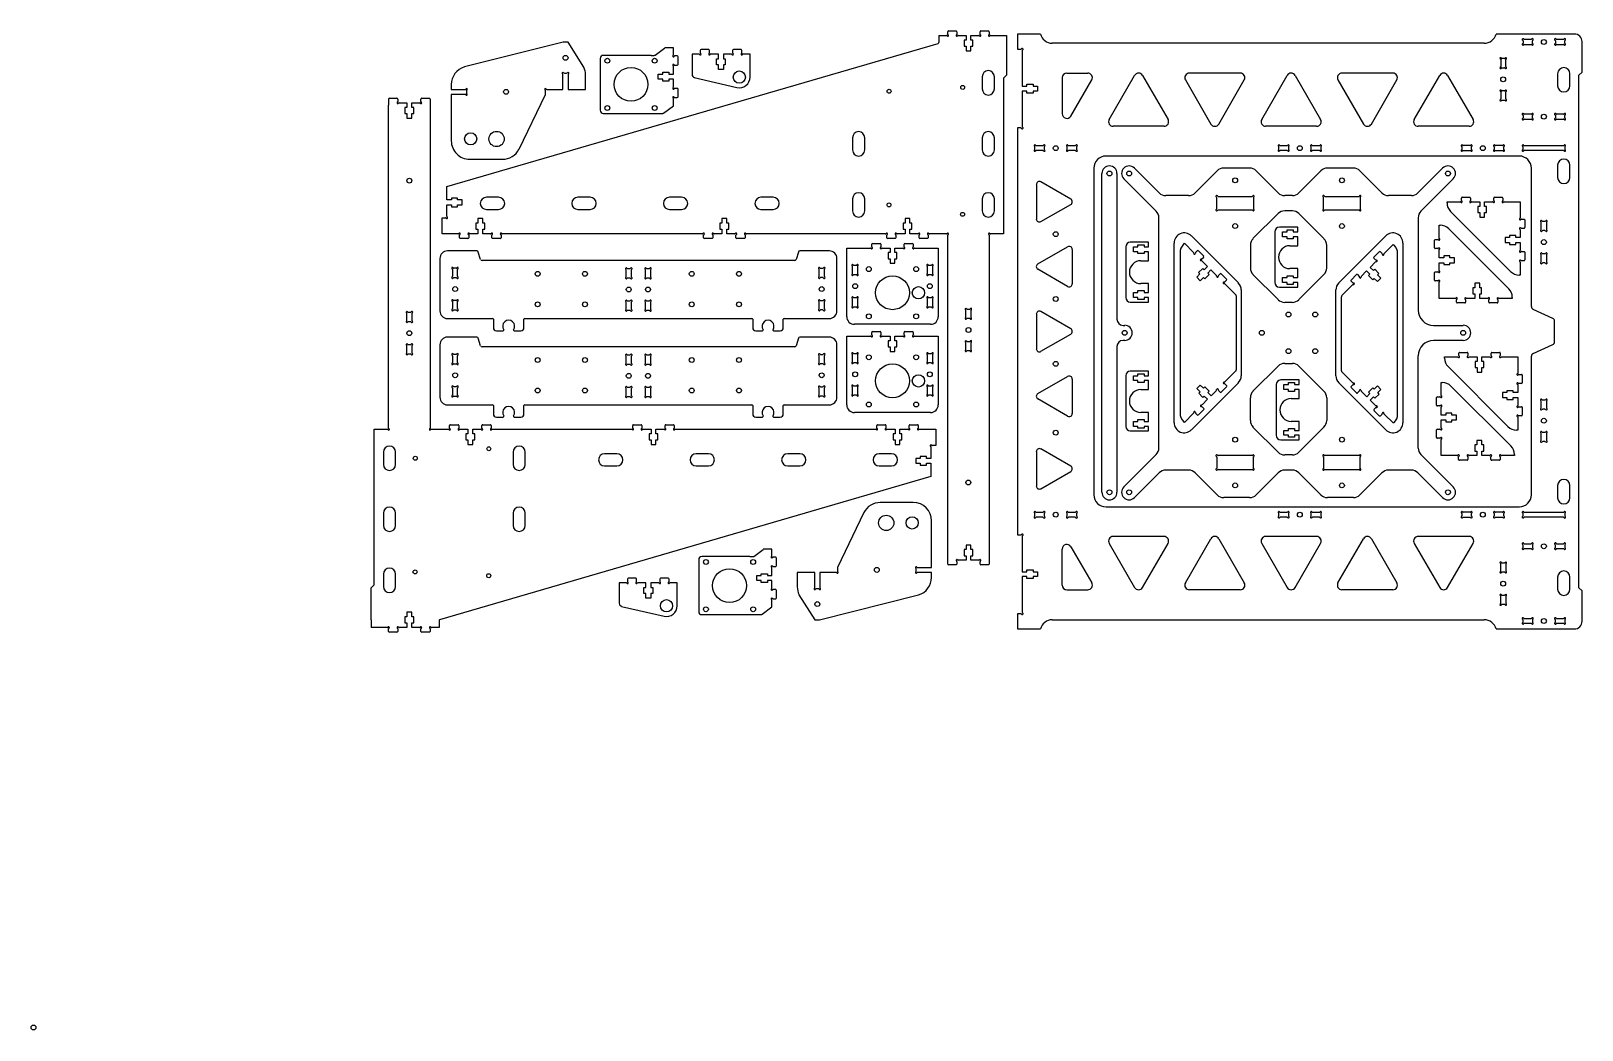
# Model space of a CAD drawing. Extents: x 0 to 1017, y 100 to 755.
import ezdxf

# ---------------------------------------------------------------- set-up
doc = ezdxf.new("R2010")
doc.units = 0
doc.header["$MEASUREMENT"] = 0
doc.layers.add('WHITE', color=7, linetype='Continuous')

# ---------------------------------------------------------------- blocks, each defined once
blk = doc.blocks.new('Varilla Mesa')
at = {"layer": 'WHITE', "linetype": 'Continuous'}
for p, q in [((-14.9, -104.5), (-14.9, 104.5)), ((-5.1, 104.5), (-5.1, 8.9)), ((-1.1, 4.9), (0, 4.9)), ((-5.1, -8.9), (-5.1, -104.5)), ((0, -4.9), (-1.1, -4.9))]:
    blk.add_line(p, q, dxfattribs=at)
for centre in [(-10, 104.5), (0, 0), (-10, -104.5)]:
    blk.add_circle(centre, 1.6, dxfattribs=at)
for centre, radius, start, end in [((-10, 104.5), 4.95, 0.0001, 179.9999), ((-1.1, 8.9), 4, 180, 270), ((0, 0), 4.95, 270.0001, 89.9999), ((-1.1, -8.9), 4, 90, 180), ((-10, -104.5), 4.95, 180.0001, 359.9999)]:
    blk.add_arc(centre, radius, start, end, dxfattribs=at)
blk = doc.blocks.new('A$C8085')
at = {"layer": 'WHITE', "linetype": 'Continuous'}
for p, q in [((0, 36.200012), (0, 3)), ((15.008746, 39.200012), (3, 39.200012)), ((5.008746, 33), (5.008746, 36.200012)), ((5.008746, 36.200012), (8.008746, 36.200012)), ((8.008746, 33), (5.008746, 33)), ((8.008746, 36.200012), (8.008746, 37.475006)), ((8.008746, 37.475006), (12.008774, 37.475006)), ((8.008746, 31.725006), (8.008746, 33)), ((12.008774, 31.725006), (8.008746, 31.725006)), ((12.008774, 37.475006), (12.008774, 36.200012)), ((12.008774, 36.200012), (15.008746, 36.200012)), ((15.008746, 33), (12.008774, 33)), ((12.008774, 33), (12.008774, 31.725006)), ((15.008746, 36.200012), (15.008746, 39.200012)), ((15.008746, 27.100006), (15.008746, 33)), ((9.909727, 27.100006), (15.008746, 27.100006)), ((15.008746, 12.100006), (9.909727, 12.100006)), ((15.008746, 6.200012), (15.008746, 12.100006)), ((3, 0), (15.008746, 0)), ((5.008746, 3), (5.008746, 6.200012)), ((5.008746, 6.200012), (8.008746, 6.200012)), ((8.008746, 3), (5.008746, 3)), ((8.008746, 6.200012), (8.008746, 7.475006)), ((8.008746, 7.475006), (12.008774, 7.475006)), ((8.008746, 1.725006), (8.008746, 3)), ((12.008774, 1.725006), (8.008746, 1.725006)), ((12.008774, 7.475006), (12.008774, 6.200012)), ((12.008774, 6.200012), (15.008746, 6.200012)), ((15.008746, 3), (12.008774, 3)), ((12.008774, 3), (12.008774, 1.725006)), ((15.008746, 0), (15.008746, 3))]:
    blk.add_line(p, q, dxfattribs=at)
for centre, radius, start, end in [((3, 36.200012), 3, 90, 180), ((9.909727, 19.600006), 7.5, 90, 270), ((3, 3), 3, 180, 270)]:
    blk.add_arc(centre, radius, start, end, dxfattribs=at)
blk = doc.blocks.new('A$C7980')
at = {"linetype": 'ByBlock'}
blk.add_blockref('A$C8085', (0, 0), dxfattribs=at)
blk = doc.blocks.new('A$C7774')
at = {"layer": 'WHITE', "linetype": 'Continuous'}
for p, q in [((9.899997, 51.000052), (14.899994, 51.000052)), ((31.099997, 51.000052), (36.099994, 51.000052)), ((0, 47.313709), (0, 48)), ((0, 48), (8.533976, 47.999997)), ((41.656855, 2.343144), (2.343146, 41.656855)), ((9.4, 48.866026), (9.399997, 50.500052)), ((15.399994, 50.500052), (15.399994, 48.866024)), ((16.266022, 48), (21.399994, 48)), ((21.399994, 45.000028), (20.125, 45.000028)), ((20.125, 45.000028), (20.125, 41)), ((20.125, 41), (21.399994, 41)), ((21.399994, 48), (21.399994, 45.000028)), ((21.399994, 41), (21.399994, 38)), ((24.600006, 45.000028), (24.600006, 48)), ((24.600006, 48), (29.733976, 47.999997)), ((25.875, 45.000028), (24.600006, 45.000028)), ((24.600006, 38), (24.600006, 41)), ((24.600006, 41), (25.875, 41)), ((25.875, 41), (25.875, 45.000028)), ((30.6, 48.866026), (30.599997, 50.500052)), ((36.599994, 50.500052), (36.599994, 48.866024)), ((37.466023, 48), (48, 48)), ((48, 48), (47.999997, 37.466021)), ((21.399994, 38), (24.600006, 38)), ((50.500052, 30.600003), (48.866024, 30.600003)), ((48.866026, 36.599998), (50.500052, 36.600001)), ((51.000052, 36.100001), (51.000052, 31.100003)), ((41, 24.600005), (38, 24.600005)), ((38, 24.600005), (38, 21.399994)), ((38, 21.399994), (41, 21.399994)), ((45.000028, 25.874999), (41, 25.874999)), ((41, 25.874999), (41, 24.600005)), ((41, 21.399994), (41, 20.124999)), ((45.000028, 24.600005), (45.000028, 25.874999)), ((48, 24.600005), (45.000028, 24.600005)), ((45.000028, 20.124999), (45.000028, 21.399994)), ((45.000028, 21.399994), (48, 21.399994)), ((48, 21.399994), (47.999997, 16.266022)), ((48, 29.733975), (48, 24.600005)), ((41, 20.124999), (45.000028, 20.124999)), ((48.866026, 15.399998), (50.500052, 15.400001)), ((51.000052, 14.900001), (51.000052, 9.900004)), ((48, 0), (47.313709, 0)), ((48, 8.533976), (48, 0)), ((50.500052, 9.400004), (48.866024, 9.400004))]:
    blk.add_line(p, q, dxfattribs=at)
for centre, radius, start, end in [((9.899997, 50.500052), 0.5, 90, 180), ((14.899994, 50.500052), 0.5, 0, 90), ((31.099997, 50.500052), 0.5, 90, 180), ((36.099994, 50.500052), 0.5, 0, 90), ((8, 47.313709), 8, 180, 224.999997), ((8.533976, 47.499997), 0.5, 30.000198, 90), ((9.4, 48), 0.5, 210.000198, 60), ((9.9, 48.866026), 0.5, 180, 240), ((15.399997, 48), 0.5, 120.000198, 330), ((14.899994, 48.866024), 0.5, 300.000198, 0), ((16.266022, 47.5), 0.5, 90, 150), ((29.733976, 47.499997), 0.5, 30.000198, 90), ((30.6, 48), 0.5, 210.000198, 60), ((31.1, 48.866026), 0.5, 180, 240), ((36.599997, 48), 0.5, 120.000198, 330), ((36.099994, 48.866024), 0.5, 300.000198, 0), ((37.466023, 47.5), 0.5, 90, 150), ((48, 36.599998), 0.5, 120.000198, 330), ((48, 30.6), 0.5, 30.000198, 240), ((47.499997, 37.466021), 0.5, 300.000198, 0), ((48.866024, 31.100003), 0.5, 210.000198, 270), ((48.866026, 36.099998), 0.5, 90, 150), ((50.500052, 36.100001), 0.5, 0, 90), ((50.500052, 31.100003), 0.5, 270, 0), ((47.5, 29.733975), 0.5, 0, 60), ((48, 15.399998), 0.5, 120.000198, 330), ((47.499997, 16.266022), 0.5, 300.000198, 0), ((48.866026, 14.899998), 0.5, 90, 150), ((50.500052, 14.900001), 0.5, 0, 90), ((47.313708, 8), 8, 225.000013, 270.000002), ((48, 9.400001), 0.5, 30.000198, 240), ((47.5, 8.533976), 0.5, 0, 60), ((48.866024, 9.900004), 0.5, 210.000198, 270), ((50.500052, 9.900004), 0.5, 270, 0)]:
    blk.add_arc(centre, radius, start, end, dxfattribs=at)
blk = doc.blocks.new('A$C7813')
at = {"layer": 'WHITE', "linetype": 'Continuous'}
for p, q in [((9.899997, 51.000052), (14.899994, 51.000052)), ((31.099997, 51.000052), (36.099994, 51.000052)), ((0, 47.313709), (0, 48)), ((0, 48), (8.533976, 47.999997)), ((41.656855, 2.343144), (2.343146, 41.656855)), ((9.4, 48.866026), (9.399997, 50.500052)), ((15.399994, 50.500052), (15.399994, 48.866024)), ((16.266022, 48), (21.399994, 48)), ((21.399994, 45.000028), (20.125, 45.000028)), ((20.125, 45.000028), (20.125, 41)), ((20.125, 41), (21.399994, 41)), ((21.399994, 48), (21.399994, 45.000028)), ((21.399994, 41), (21.399994, 38)), ((24.600006, 45.000028), (24.600006, 48)), ((24.600006, 48), (29.733976, 47.999997)), ((25.875, 45.000028), (24.600006, 45.000028)), ((24.600006, 38), (24.600006, 41)), ((24.600006, 41), (25.875, 41)), ((25.875, 41), (25.875, 45.000028)), ((30.6, 48.866026), (30.599997, 50.500052)), ((36.599994, 50.500052), (36.599994, 48.866024)), ((37.466023, 48), (48, 48)), ((48, 48), (47.999997, 37.466021)), ((21.399994, 38), (24.600006, 38)), ((50.500052, 30.600003), (48.866024, 30.600003)), ((48.866026, 36.599998), (50.500052, 36.600001)), ((51.000052, 36.100001), (51.000052, 31.100003)), ((41, 24.600005), (38, 24.600005)), ((38, 24.600005), (38, 21.399994)), ((38, 21.399994), (41, 21.399994)), ((45.000028, 25.874999), (41, 25.874999)), ((41, 25.874999), (41, 24.600005)), ((41, 21.399994), (41, 20.124999)), ((45.000028, 24.600005), (45.000028, 25.874999)), ((48, 24.600005), (45.000028, 24.600005)), ((45.000028, 20.124999), (45.000028, 21.399994)), ((45.000028, 21.399994), (48, 21.399994)), ((48, 21.399994), (47.999997, 16.266022)), ((48, 29.733975), (48, 24.600005)), ((41, 20.124999), (45.000028, 20.124999)), ((48.866026, 15.399998), (50.500052, 15.400001)), ((51.000052, 14.900001), (51.000052, 9.900004)), ((48, 0), (47.313709, 0)), ((48, 8.533976), (48, 0)), ((50.500052, 9.400004), (48.866024, 9.400004))]:
    blk.add_line(p, q, dxfattribs=at)
for centre, radius, start, end in [((9.899997, 50.500052), 0.5, 90, 180), ((14.899994, 50.500052), 0.5, 0, 90), ((31.099997, 50.500052), 0.5, 90, 180), ((36.099994, 50.500052), 0.5, 0, 90), ((8, 47.313709), 8, 180, 224.999997), ((8.533976, 47.499997), 0.5, 30.000198, 90), ((9.4, 48), 0.5, 210.000198, 60), ((9.9, 48.866026), 0.5, 180, 240), ((15.399997, 48), 0.5, 120.000198, 330), ((14.899994, 48.866024), 0.5, 300.000198, 0), ((16.266022, 47.5), 0.5, 90, 150), ((29.733976, 47.499997), 0.5, 30.000198, 90), ((30.6, 48), 0.5, 210.000198, 60), ((31.1, 48.866026), 0.5, 180, 240), ((36.599997, 48), 0.5, 120.000198, 330), ((36.099994, 48.866024), 0.5, 300.000198, 0), ((37.466023, 47.5), 0.5, 90, 150), ((48, 36.599998), 0.5, 120.000198, 330), ((48, 30.6), 0.5, 30.000198, 240), ((47.499997, 37.466021), 0.5, 300.000198, 0), ((48.866024, 31.100003), 0.5, 210.000198, 270), ((48.866026, 36.099998), 0.5, 90, 150), ((50.500052, 36.100001), 0.5, 0, 90), ((50.500052, 31.100003), 0.5, 270, 0), ((47.5, 29.733975), 0.5, 0, 60), ((48, 15.399998), 0.5, 120.000198, 330), ((47.499997, 16.266022), 0.5, 300.000198, 0), ((48.866026, 14.899998), 0.5, 90, 150), ((50.500052, 14.900001), 0.5, 0, 90), ((47.313708, 8), 8, 225.000013, 270.000002), ((48, 9.400001), 0.5, 30.000198, 240), ((47.5, 8.533976), 0.5, 0, 60), ((48.866024, 9.900004), 0.5, 210.000198, 270), ((50.500052, 9.900004), 0.5, 270, 0)]:
    blk.add_arc(centre, radius, start, end, dxfattribs=at)
blk = doc.blocks.new('A$C7911')
at = {"layer": 'WHITE', "linetype": 'Continuous'}
for p, q in [((3.000052, 42.466076), (3.000052, 51.000052)), ((3.000052, 51.000052), (3.686344, 51.000052)), ((0, 36.100051), (0, 41.100048)), ((0.5, 41.600048), (2.134029, 41.600048)), ((9.343197, 48.656908), (48.656907, 9.343197)), ((2.134027, 35.600054), (0.5, 35.600051)), ((3.000052, 29.600058), (3.000055, 34.73403)), ((10.000052, 30.875053), (6.000024, 30.875053)), ((6.000024, 30.875053), (6.000024, 29.600058)), ((10.000052, 29.600058), (10.000052, 30.875053)), ((0.5, 20.400049), (2.134029, 20.400049)), ((6.000024, 29.600058), (3.000052, 29.600058)), ((3.000052, 21.266077), (3.000052, 26.400047)), ((3.000052, 26.400047), (6.000024, 26.400047)), ((6.000024, 26.400047), (6.000024, 25.125053)), ((6.000024, 25.125053), (10.000052, 25.125053)), ((13.000052, 29.600058), (10.000052, 29.600058)), ((10.000052, 25.125053), (10.000052, 26.400047)), ((10.000052, 26.400047), (13.000052, 26.400047)), ((13.000052, 26.400047), (13.000052, 29.600058)), ((0, 14.900051), (0, 19.900049)), ((2.134027, 14.400054), (0.5, 14.400051)), ((3.000052, 3.000052), (3.000055, 13.534031)), ((29.600058, 13.000052), (26.400047, 13.000052)), ((26.400047, 13.000052), (26.400047, 10.000052)), ((29.600058, 10.000052), (29.600058, 13.000052)), ((13.53403, 3.000052), (3.000052, 3.000052)), ((14.400058, 0.5), (14.400058, 2.134028)), ((19.900056, 0), (14.900058, 0)), ((20.400053, 2.134027), (20.400056, 0.5)), ((26.400047, 3.000052), (21.266076, 3.000055)), ((26.400047, 10.000052), (25.125053, 10.000052)), ((25.125053, 10.000052), (25.125053, 6.000024)), ((25.125053, 6.000024), (26.400047, 6.000024)), ((26.400047, 6.000024), (26.400047, 3.000052)), ((30.875053, 10.000052), (29.600058, 10.000052)), ((29.600058, 3.000052), (29.600058, 6.000024)), ((29.600058, 6.000024), (30.875053, 6.000024)), ((34.73403, 3.000052), (29.600058, 3.000052)), ((30.875053, 6.000024), (30.875053, 10.000052)), ((35.600059, 0.5), (35.600059, 2.134028)), ((41.100056, 0), (36.100059, 0)), ((41.600053, 2.134027), (41.600056, 0.5)), ((51.000053, 3.000052), (42.466077, 3.000055)), ((51.000053, 3.686344), (51.000053, 3.000052))]:
    blk.add_line(p, q, dxfattribs=at)
for centre, radius, start, end in [((3.686344, 43.000052), 8, 45.000013, 90.000002), ((0.5, 41.100048), 0.5, 90, 180), ((2.134029, 41.100048), 0.5, 30.000198, 90), ((3.000052, 41.600051), 0.5, 210.000198, 60), ((3.500052, 42.466076), 0.5, 180, 240), ((0.5, 36.100051), 0.5, 180, 270), ((2.134027, 36.100054), 0.5, 270, 330), ((3.000052, 35.600054), 0.5, 300.000198, 150), ((3.500055, 34.73403), 0.5, 120.000198, 180), ((0.5, 19.900049), 0.5, 90, 180), ((2.134029, 19.900049), 0.5, 30.000198, 90), ((3.000052, 20.400052), 0.5, 210.000198, 60), ((3.500052, 21.266077), 0.5, 180, 240), ((0.5, 14.900051), 0.5, 180, 270), ((2.134027, 14.900054), 0.5, 270, 330), ((3.000052, 14.400054), 0.5, 300.000198, 150), ((3.500055, 13.534031), 0.5, 120.000198, 180), ((13.53403, 3.500052), 0.5, 270, 330), ((14.400055, 3.000052), 0.5, 300.000198, 150), ((14.900058, 2.134028), 0.5, 120.000198, 180), ((14.900058, 0.5), 0.5, 180, 270), ((20.400053, 3.000052), 0.5, 30.000198, 240), ((19.900056, 0.5), 0.5, 270, 0), ((19.900053, 2.134027), 0.5, 0, 60), ((21.266076, 3.500055), 0.5, 210.000198, 270), ((34.73403, 3.500052), 0.5, 270, 330), ((35.600056, 3.000052), 0.5, 300.000198, 150), ((36.100059, 2.134028), 0.5, 120.000198, 180), ((36.100059, 0.5), 0.5, 180, 270), ((41.600053, 3.000052), 0.5, 30.000198, 240), ((41.100056, 0.5), 0.5, 270, 0), ((41.100053, 2.134027), 0.5, 0, 60), ((42.466077, 3.500055), 0.5, 210.000198, 270), ((43.000053, 3.686343), 8, 0, 44.999997)]:
    blk.add_arc(centre, radius, start, end, dxfattribs=at)
blk = doc.blocks.new('A$C7764')
at = {"layer": 'WHITE', "linetype": 'Continuous'}
for p, q in [((3.000052, 42.466076), (3.000052, 51.000052)), ((3.000052, 51.000052), (3.686344, 51.000052)), ((0, 36.100051), (0, 41.100048)), ((0.5, 41.600048), (2.134029, 41.600048)), ((9.343197, 48.656908), (48.656907, 9.343197)), ((2.134027, 35.600054), (0.5, 35.600051)), ((3.000052, 29.600058), (3.000055, 34.73403)), ((10.000052, 30.875053), (6.000024, 30.875053)), ((6.000024, 30.875053), (6.000024, 29.600058)), ((10.000052, 29.600058), (10.000052, 30.875053)), ((0.5, 20.400049), (2.134029, 20.400049)), ((6.000024, 29.600058), (3.000052, 29.600058)), ((3.000052, 21.266077), (3.000052, 26.400047)), ((3.000052, 26.400047), (6.000024, 26.400047)), ((6.000024, 26.400047), (6.000024, 25.125053)), ((6.000024, 25.125053), (10.000052, 25.125053)), ((13.000052, 29.600058), (10.000052, 29.600058)), ((10.000052, 25.125053), (10.000052, 26.400047)), ((10.000052, 26.400047), (13.000052, 26.400047)), ((13.000052, 26.400047), (13.000052, 29.600058)), ((0, 14.900051), (0, 19.900049)), ((2.134027, 14.400054), (0.5, 14.400051)), ((3.000052, 3.000052), (3.000055, 13.534031)), ((29.600058, 13.000052), (26.400047, 13.000052)), ((26.400047, 13.000052), (26.400047, 10.000052)), ((29.600058, 10.000052), (29.600058, 13.000052)), ((13.53403, 3.000052), (3.000052, 3.000052)), ((14.400058, 0.5), (14.400058, 2.134028)), ((19.900056, 0), (14.900058, 0)), ((20.400053, 2.134027), (20.400056, 0.5)), ((26.400047, 3.000052), (21.266076, 3.000055)), ((26.400047, 10.000052), (25.125053, 10.000052)), ((25.125053, 10.000052), (25.125053, 6.000024)), ((25.125053, 6.000024), (26.400047, 6.000024)), ((26.400047, 6.000024), (26.400047, 3.000052)), ((30.875053, 10.000052), (29.600058, 10.000052)), ((29.600058, 3.000052), (29.600058, 6.000024)), ((29.600058, 6.000024), (30.875053, 6.000024)), ((34.73403, 3.000052), (29.600058, 3.000052)), ((30.875053, 6.000024), (30.875053, 10.000052)), ((35.600059, 0.5), (35.600059, 2.134028)), ((41.100056, 0), (36.100059, 0)), ((41.600053, 2.134027), (41.600056, 0.5)), ((51.000053, 3.000052), (42.466077, 3.000055)), ((51.000053, 3.686344), (51.000053, 3.000052))]:
    blk.add_line(p, q, dxfattribs=at)
for centre, radius, start, end in [((3.686344, 43.000052), 8, 45.000013, 90.000002), ((0.5, 41.100048), 0.5, 90, 180), ((2.134029, 41.100048), 0.5, 30.000198, 90), ((3.000052, 41.600051), 0.5, 210.000198, 60), ((3.500052, 42.466076), 0.5, 180, 240), ((0.5, 36.100051), 0.5, 180, 270), ((2.134027, 36.100054), 0.5, 270, 330), ((3.000052, 35.600054), 0.5, 300.000198, 150), ((3.500055, 34.73403), 0.5, 120.000198, 180), ((0.5, 19.900049), 0.5, 90, 180), ((2.134029, 19.900049), 0.5, 30.000198, 90), ((3.000052, 20.400052), 0.5, 210.000198, 60), ((3.500052, 21.266077), 0.5, 180, 240), ((0.5, 14.900051), 0.5, 180, 270), ((2.134027, 14.900054), 0.5, 270, 330), ((3.000052, 14.400054), 0.5, 300.000198, 150), ((3.500055, 13.534031), 0.5, 120.000198, 180), ((13.53403, 3.500052), 0.5, 270, 330), ((14.400055, 3.000052), 0.5, 300.000198, 150), ((14.900058, 2.134028), 0.5, 120.000198, 180), ((14.900058, 0.5), 0.5, 180, 270), ((20.400053, 3.000052), 0.5, 30.000198, 240), ((19.900056, 0.5), 0.5, 270, 0), ((19.900053, 2.134027), 0.5, 0, 60), ((21.266076, 3.500055), 0.5, 210.000198, 270), ((34.73403, 3.500052), 0.5, 270, 330), ((35.600056, 3.000052), 0.5, 300.000198, 150), ((36.100059, 2.134028), 0.5, 120.000198, 180), ((36.100059, 0.5), 0.5, 180, 270), ((41.600053, 3.000052), 0.5, 30.000198, 240), ((41.100056, 0.5), 0.5, 270, 0), ((41.100053, 2.134027), 0.5, 0, 60), ((42.466077, 3.500055), 0.5, 210.000198, 270), ((43.000053, 3.686343), 8, 0, 44.999997)]:
    blk.add_arc(centre, radius, start, end, dxfattribs=at)

msp = doc.modelspace()

# ---------------------------------------------------------------- linework, layer by layer
at = {"linetype": 'ByBlock'}
for p, q in [((409.1, 739.1), (415.3, 743.7)), ((595, 751.9), (595, 747.3)), ((639.5, 751.9), (639.5, 746.9)), ((406.5, 738.9), (408.5, 738.9)), ((676, 724.3), (676, 700.6)), ((679, 727.3), (692.7, 727.3)), ((234.4, 710.3), (234.4, 706.3)), ((261.6, 710.3), (261.6, 706.3)), ((261.6, 710.3), (261.6, 710.3)), ((414.7, 701.1), (421.1, 705.9)), ((412.1, 700.9), (413.9, 700.9)), ((413.9, 700.9), (414.1, 700.9)), ((414.1, 700.9), (414.1, 700.9)), ((753.2, 609.5), (753.2, 504.5)), ((895.8, 503.8), (895.8, 608.9)), ((790, 581.3), (790, 532.7)), ((859, 532), (859, 580.7)), ((909.3, 481.5), (909.3, 542)), ((471.2, 410.3), (473.2, 410.3)), ((473.8, 410.5), (479.9, 415)), ((600.9, 405.4), (600.9, 409.4)), ((600.9, 409.4), (600.9, 409.4)), ((628.1, 409.4), (628.1, 405.4)), ((676, 391.6), (676, 415.3)), ((679, 388.6), (692.7, 388.6)), ((479.3, 372.5), (485.7, 377.3)), ((223, 368.8), (223, 363.8)), ((267.5, 368.4), (267.5, 363.8)), ((476.7, 372.3), (478.5, 372.3)), ((478.5, 372.3), (478.7, 372.3)), ((478.7, 372.3), (478.7, 372.3))]:
    msp.add_line(p, q, dxfattribs=at)
for centre, radius, start, end in [((415.9, 742.9), 1, 90, 126.9749), ((594.5, 747.3), 0.5, 286.2527, 0), ((408.5, 739.9), 1, 270, 306.9749), ((679, 724.3), 3, 90, 180), ((414.1, 701.9), 1, 270, 306.9749), ((679, 700.6), 3, 180, 330), ((789, 581.3), 1, 1.3829, 45), ((860, 580.7), 1, 135, 181.3829), ((919.3, 542), 10, 90, 180), ((789, 532.7), 1, 315, 1.3829), ((860, 532.1), 1, 181.3829, 225), ((679, 415.3), 3, 30, 180), ((473.2, 411.3), 1, 270, 306.9749), ((480.5, 414.3), 1, 90, 126.9749), ((679, 391.6), 3, 180, 270), ((268, 368.4), 0.5, 106.2527, 180), ((478.7, 373.3), 1, 270, 306.9749)]:
    msp.add_arc(centre, radius, start, end, dxfattribs=at)
at = {"layer": 'WHITE', "linetype": 'Continuous'}
for p, q in [((600.9, 752.7), (600.9, 754.4)), ((601.4, 754.9), (606.4, 754.9)), ((606.9, 754.4), (606.9, 752.7)), ((622.1, 752.7), (622.1, 754.4)), ((622.6, 754.9), (627.6, 754.9)), ((628.1, 754.4), (628.1, 752.7)), ((661.7, 752.9), (646.7, 752.9)), ((646.7, 752.9), (646.7, 742.9)), ((1011.7, 752.9), (960.3, 752.9)), ((272.6, 652.9), (594.7, 746.8)), ((348.9, 747.6), (284.1, 731.3)), ((352, 747.6), (348.9, 747.6)), ((362.4, 731.2), (352, 747.6)), ((421.1, 743.9), (415.9, 743.9)), ((421.1, 739.4), (421.1, 743.9)), ((438.7, 742.2), (438.7, 740.6)), ((444.2, 742.7), (439.2, 742.7)), ((444.7, 740.6), (444.7, 742.2)), ((459.9, 742.2), (459.9, 740.6)), ((465.4, 742.7), (460.4, 742.7)), ((465.9, 740.6), (465.9, 742.2)), ((595, 751.9), (600, 751.9)), ((607.7, 751.9), (612.9, 751.9)), ((612.9, 748.9), (611.6, 748.9)), ((611.6, 748.9), (611.6, 744.9)), ((611.6, 744.9), (612.9, 744.9)), ((612.9, 751.9), (612.9, 748.9)), ((612.9, 744.9), (612.9, 741.9)), ((616.1, 748.9), (616.1, 751.9)), ((616.1, 751.9), (621.2, 751.9)), ((617.4, 748.9), (616.1, 748.9)), ((616.1, 741.9), (616.1, 744.9)), ((616.1, 744.9), (617.4, 744.9)), ((617.4, 744.9), (617.4, 748.9)), ((628.9, 751.9), (639.5, 751.9)), ((639.5, 746.9), (639.5, 725.9)), ((646.7, 742.9), (648.9, 742.9)), ((952.6, 746.9), (669.4, 746.9)), ((978, 748.5), (978, 747)), ((983.3, 749.4), (978.8, 749.4)), ((978.8, 746.1), (983.3, 746.1)), ((984.2, 747), (984.2, 748.5)), ((999.2, 748.5), (999.2, 747)), ((1004.5, 749.4), (1000, 749.4)), ((1000, 746.1), (1004.5, 746.1)), ((1005.4, 747), (1005.4, 748.5)), ((1016.7, 727.9), (1016.7, 747.9)), ((373.1, 736.9), (373.1, 702.9)), ((406.5, 738.9), (375.1, 738.9)), ((423.6, 738.5), (421.9, 738.5)), ((421.9, 732.5), (423.6, 732.5)), ((424.1, 733), (424.1, 738)), ((437.8, 739.7), (433.3, 739.7)), ((433.3, 739.7), (433.3, 726.3)), ((450.7, 739.7), (445.5, 739.7)), ((449.4, 732.7), (449.4, 736.7)), ((449.4, 736.7), (450.7, 736.7)), ((450.7, 732.7), (449.4, 732.7)), ((450.7, 736.7), (450.7, 739.7)), ((450.7, 729.7), (450.7, 732.7)), ((459, 739.7), (453.9, 739.7)), ((453.9, 739.7), (453.9, 736.7)), ((453.9, 736.7), (455.1, 736.7)), ((455.1, 732.7), (453.9, 732.7)), ((453.9, 732.7), (453.9, 729.7)), ((455.1, 736.7), (455.1, 732.7)), ((471.3, 739.7), (466.7, 739.7)), ((471.3, 724.7), (471.3, 739.7)), ((612.9, 741.9), (616.1, 741.9)), ((649.8, 742.1), (649.8, 718.7)), ((963.4, 736.1), (963.4, 731.6)), ((965.8, 736.9), (964.2, 736.9)), ((966.7, 731.6), (966.7, 736.1)), ((348.7, 716.6), (348.7, 726.4)), ((349.6, 727.3), (351.1, 727.3)), ((352, 726.4), (352, 716.6)), ((363.5, 716.6), (363.5, 726.1)), ((411.1, 723.3), (411.1, 726.5)), ((411.1, 726.5), (414.1, 726.5)), ((414.1, 723.3), (411.1, 723.3)), ((414.1, 726.5), (414.1, 727.8)), ((414.1, 727.8), (418.1, 727.8)), ((414.1, 722), (414.1, 723.3)), ((418.1, 722), (414.1, 722)), ((418.1, 727.8), (418.1, 726.5)), ((418.1, 726.5), (421.1, 726.5)), ((421.1, 723.3), (418.1, 723.3)), ((418.1, 723.3), (418.1, 722)), ((421.1, 726.5), (421.1, 731.7)), ((421.1, 718.2), (421.1, 723.3)), ((434.8, 724.4), (462.7, 717.9)), ((453.9, 729.7), (450.7, 729.7)), ((623.5, 724.9), (623.5, 716.9)), ((631.5, 716.9), (631.5, 724.9)), ((639.5, 725.9), (637.5, 723.9)), ((637.5, 723.9), (637.5, 621.9)), ((681.6, 699.1), (695.3, 722.8)), ((706.7, 696.9), (723.4, 725.8)), ((728.6, 725.8), (745.3, 696.9)), ((756.7, 722.8), (773.4, 693.9)), ((792.7, 727.3), (759.3, 727.3)), ((778.6, 693.9), (795.3, 722.8)), ((806.7, 696.9), (823.4, 725.8)), ((828.6, 725.8), (845.3, 696.9)), ((856.7, 722.8), (873.4, 693.9)), ((892.7, 727.3), (859.3, 727.3)), ((878.6, 693.9), (895.3, 722.8)), ((906.7, 696.9), (923.4, 725.8)), ((928.6, 725.8), (945.3, 696.9)), ((964.2, 730.7), (965.8, 730.7)), ((1000.7, 726.9), (1000.7, 718.9)), ((1008.7, 718.9), (1008.7, 726.9)), ((1014.7, 725.9), (1016.7, 727.9)), ((1014.7, 389.9), (1014.7, 725.9)), ((275.5, 719.8), (275.5, 716.6)), ((275.5, 716.6), (284.7, 716.6)), ((284.7, 713.3), (275.5, 713.3)), ((275.5, 713.3), (275.5, 682.8)), ((285.5, 715.7), (285.5, 714.2)), ((319.9, 677.4), (337.2, 713.3)), ((337.2, 713.3), (337.2, 715.8)), ((338.1, 716.6), (348.7, 716.6)), ((352, 716.6), (363.5, 716.6)), ((423.6, 717.3), (421.9, 717.3)), ((424.1, 711.8), (424.1, 716.8)), ((649.8, 718.7), (652.8, 718.7)), ((652.8, 715.5), (649.8, 715.5)), ((649.8, 715.5), (649.8, 692.1)), ((652.8, 718.7), (652.8, 720)), ((652.8, 720), (656.8, 720)), ((652.8, 714.2), (652.8, 715.5)), ((656.8, 714.2), (652.8, 714.2)), ((656.8, 720), (656.8, 718.7)), ((656.8, 718.7), (659.8, 718.7)), ((659.8, 715.5), (656.8, 715.5)), ((656.8, 715.5), (656.8, 714.2)), ((659.8, 718.7), (659.8, 715.5)), ((963.4, 714.9), (963.4, 710.4)), ((965.8, 715.7), (964.2, 715.7)), ((966.7, 710.4), (966.7, 714.9)), ((234.4, 494.6), (234.4, 706.3)), ((234.9, 710.8), (239.9, 710.8)), ((240.4, 710.3), (240.4, 708.6)), ((241.3, 707.8), (246.4, 707.8)), ((246.4, 704.8), (245.1, 704.8)), ((245.1, 704.8), (245.1, 700.8)), ((246.4, 707.8), (246.4, 704.8)), ((249.6, 704.8), (249.6, 707.8)), ((249.6, 707.8), (254.8, 707.8)), ((250.9, 704.8), (249.6, 704.8)), ((250.9, 700.8), (250.9, 704.8)), ((255.6, 708.6), (255.6, 710.3)), ((256.1, 710.8), (261.1, 710.8)), ((261.6, 706.3), (261.6, 494.6)), ((421.1, 705.9), (421.1, 710.5)), ((421.9, 711.3), (423.6, 711.3)), ((964.2, 709.5), (965.8, 709.5)), ((245.1, 700.8), (246.4, 700.8)), ((246.4, 700.8), (246.4, 697.8)), ((246.4, 697.8), (249.6, 697.8)), ((249.6, 697.8), (249.6, 700.8)), ((249.6, 700.8), (250.9, 700.8)), ((375.1, 700.9), (412.1, 700.9)), ((742.7, 692.4), (709.3, 692.4)), ((842.7, 692.4), (809.3, 692.4)), ((942.7, 692.4), (909.3, 692.4)), ((978, 699.5), (978, 697.9)), ((983.3, 700.4), (978.8, 700.4)), ((978.8, 697.1), (983.3, 697.1)), ((984.2, 697.9), (984.2, 699.5)), ((999.2, 699.5), (999.2, 697.9)), ((1004.5, 700.4), (1000, 700.4)), ((1000, 697.1), (1004.5, 697.1)), ((1005.4, 697.9), (1005.4, 699.5)), ((538.5, 684.9), (538.5, 676.9)), ((546.5, 676.9), (546.5, 684.9)), ((623.5, 684.9), (623.5, 676.9)), ((631.5, 676.9), (631.5, 684.9)), ((648.9, 691.3), (646.7, 691.3)), ((646.7, 691.3), (646.7, 424.6)), ((658, 677.3), (658, 678.9)), ((658.8, 679.8), (663.3, 679.8)), ((663.3, 676.5), (658.8, 676.5)), ((664.2, 678.9), (664.2, 677.3)), ((679.2, 677.3), (679.2, 678.9)), ((680, 679.8), (684.5, 679.8)), ((684.5, 676.5), (680, 676.5)), ((685.4, 678.9), (685.4, 677.3)), ((975.6, 672.9), (704.7, 672.9)), ((818, 677.3), (818, 678.9)), ((818.8, 679.8), (823.3, 679.8)), ((823.3, 676.5), (818.8, 676.5)), ((824.2, 678.9), (824.2, 677.3)), ((839.2, 677.3), (839.2, 678.9)), ((840, 679.8), (844.5, 679.8)), ((844.5, 676.5), (840, 676.5)), ((845.4, 678.9), (845.4, 677.3)), ((938, 678.9), (938, 677.3)), ((943.3, 679.8), (938.8, 679.8)), ((938.8, 676.5), (943.3, 676.5)), ((944.2, 677.3), (944.2, 678.9)), ((959.2, 678.9), (959.2, 677.3)), ((964.5, 679.8), (960, 679.8)), ((960, 676.5), (964.5, 676.5)), ((965.4, 677.3), (965.4, 678.9)), ((978, 677.3), (978, 678.9)), ((978.8, 679.8), (1004.5, 679.8)), ((1004.5, 676.5), (978.8, 676.5)), ((1005.4, 678.9), (1005.4, 677.3)), ((287.5, 670.8), (309.1, 670.8)), ((696.7, 664.9), (696.7, 450.9)), ((723.3, 665), (739.5, 648.8)), ((777.5, 663.2), (763, 648.8)), ((798.8, 665), (781.8, 665)), ((817.5, 648.8), (803, 663.2)), ((845.5, 663.2), (831, 648.8)), ((866.8, 665), (849.8, 665)), ((885.5, 648.8), (871, 663.2)), ((909, 648.8), (925.3, 665)), ((983.5, 574.3), (983.5, 664.9)), ((1000.7, 666.9), (1000.7, 658.9)), ((1008.7, 658.9), (1008.7, 666.9)), ((272.6, 644.1), (272.6, 652.9)), ((659, 654.2), (659, 631.7)), ((681.5, 644.7), (662, 656)), ((737.5, 636.8), (716.3, 658)), ((932.3, 658), (911, 636.8)), ((275.6, 644.1), (272.6, 644.1)), ((272.6, 633.4), (272.6, 640.9)), ((272.6, 640.9), (275.6, 640.9)), ((279.6, 645.4), (275.6, 645.4)), ((275.6, 645.4), (275.6, 644.1)), ((275.6, 640.9), (275.6, 639.7)), ((279.6, 644.1), (279.6, 645.4)), ((282.6, 644.1), (279.6, 644.1)), ((279.6, 639.7), (279.6, 640.9)), ((279.6, 640.9), (282.6, 640.9)), ((282.6, 640.9), (282.6, 644.1)), ((306.5, 645.9), (298.5, 645.9)), ((366.5, 645.9), (358.5, 645.9)), ((426.5, 645.9), (418.5, 645.9)), ((486.5, 645.9), (478.5, 645.9)), ((538.5, 644.9), (538.5, 636.9)), ((546.5, 636.9), (546.5, 644.9)), ((623.5, 644.9), (623.5, 636.9)), ((631.5, 636.9), (631.5, 644.9)), ((662, 629.9), (681.5, 641.2)), ((758.8, 647), (743.8, 647)), ((777.2, 638.4), (777.2, 645.6)), ((778.1, 646.5), (800.5, 646.5)), ((801.3, 645.6), (801.3, 638.4)), ((826.8, 647), (821.8, 647)), ((847.2, 638.4), (847.2, 645.6)), ((848.1, 646.5), (870.5, 646.5)), ((871.3, 645.6), (871.3, 638.4)), ((904.8, 647), (889.8, 647)), ((269.5, 621.9), (269.5, 632.5)), ((269.5, 632.5), (271.7, 632.5)), ((275.6, 639.7), (279.6, 639.7)), ((296.1, 631.9), (292.9, 631.9)), ((292.9, 631.9), (292.9, 628.9)), ((296.1, 628.9), (296.1, 631.9)), ((298.5, 637.9), (306.5, 637.9)), ((358.5, 637.9), (366.5, 637.9)), ((418.5, 637.9), (426.5, 637.9)), ((456.1, 631.9), (452.9, 631.9)), ((452.9, 631.9), (452.9, 628.9)), ((456.1, 628.9), (456.1, 631.9)), ((478.5, 637.9), (486.5, 637.9)), ((576.1, 631.9), (572.9, 631.9)), ((572.9, 631.9), (572.9, 628.9)), ((576.1, 628.9), (576.1, 631.9)), ((739.3, 481.5), (739.3, 632.5)), ((800.5, 637.5), (778.1, 637.5)), ((817.5, 635.2), (801, 618.8)), ((826.8, 637), (821.8, 637)), ((847.5, 618.8), (831, 635.2)), ((870.5, 637.5), (848.1, 637.5)), ((909.3, 632.5), (909.3, 571.9)), ((280, 621.9), (269.5, 621.9)), ((280.9, 619.4), (280.9, 621)), ((286.9, 621), (286.9, 619.4)), ((292.9, 621.9), (287.7, 621.9)), ((292.9, 628.9), (291.6, 628.9)), ((291.6, 628.9), (291.6, 624.9)), ((291.6, 624.9), (292.9, 624.9)), ((292.9, 624.9), (292.9, 621.9)), ((297.4, 628.9), (296.1, 628.9)), ((296.1, 621.9), (296.1, 624.9)), ((296.1, 624.9), (297.4, 624.9)), ((301.2, 621.9), (296.1, 621.9)), ((297.4, 624.9), (297.4, 628.9)), ((302.1, 619.4), (302.1, 621)), ((308.1, 621), (308.1, 619.4)), ((440, 621.9), (308.9, 621.9)), ((440.9, 619.4), (440.9, 621)), ((446.9, 621), (446.9, 619.4)), ((452.9, 621.9), (447.7, 621.9)), ((452.9, 628.9), (451.6, 628.9)), ((451.6, 628.9), (451.6, 624.9)), ((451.6, 624.9), (452.9, 624.9)), ((452.9, 624.9), (452.9, 621.9)), ((457.4, 628.9), (456.1, 628.9)), ((456.1, 621.9), (456.1, 624.9)), ((456.1, 624.9), (457.4, 624.9)), ((461.2, 621.9), (456.1, 621.9)), ((457.4, 624.9), (457.4, 628.9)), ((462.1, 619.4), (462.1, 621)), ((468.1, 621), (468.1, 619.4)), ((560, 621.9), (468.9, 621.9)), ((560.9, 619.4), (560.9, 621)), ((566.9, 621), (566.9, 619.4)), ((572.9, 621.9), (567.7, 621.9)), ((572.9, 628.9), (571.6, 628.9)), ((571.6, 628.9), (571.6, 624.9)), ((571.6, 624.9), (572.9, 624.9)), ((572.9, 624.9), (572.9, 621.9)), ((577.4, 628.9), (576.1, 628.9)), ((576.1, 621.9), (576.1, 624.9)), ((576.1, 624.9), (577.4, 624.9)), ((581.2, 621.9), (576.1, 621.9)), ((577.4, 624.9), (577.4, 628.9)), ((582.1, 619.4), (582.1, 621)), ((588.1, 621), (588.1, 619.4)), ((600, 621.9), (588.9, 621.9)), ((600.9, 409.4), (600.9, 621)), ((628.1, 621), (628.1, 409.4)), ((637.5, 621.9), (628.9, 621.9)), ((760.6, 620.5), (791.4, 589.7)), ((857.2, 589.7), (888, 620.5)), ((990, 624.8), (990, 629.3)), ((990.9, 630.2), (992.4, 630.2)), ((992.4, 624), (990.9, 624)), ((993.3, 629.3), (993.3, 624.8)), ((292.2, 610.7), (273, 610.7)), ((286.4, 618.9), (281.4, 618.9)), ((294.7, 605.1), (293.2, 610)), ((307.6, 618.9), (302.6, 618.9)), ((446.4, 618.9), (441.4, 618.9)), ((467.6, 618.9), (462.6, 618.9)), ((503.1, 610), (501.5, 605.1)), ((523.3, 610.7), (504, 610.7)), ((534.7, 567.6), (534.7, 612.6)), ((534.7, 612.6), (550.2, 612.6)), ((551.1, 613.4), (551.1, 615.1)), ((551.6, 615.6), (556.6, 615.6)), ((557.1, 615.1), (557.1, 613.4)), ((558, 612.6), (563.1, 612.6)), ((566.4, 618.9), (561.4, 618.9)), ((563.1, 612.6), (563.1, 609.6)), ((566.3, 609.6), (566.3, 612.6)), ((566.3, 612.6), (571.4, 612.6)), ((572.3, 613.4), (572.3, 615.1)), ((572.8, 615.6), (577.8, 615.6)), ((578.3, 615.1), (578.3, 613.4)), ((579.2, 612.6), (594.7, 612.6)), ((587.6, 618.9), (582.6, 618.9)), ((594.7, 612.6), (594.7, 567.6)), ((660, 602.2), (679.5, 613.5)), ((682.5, 611.7), (682.5, 589.2)), ((749.3, 498.1), (749.3, 615.9)), ((755.6, 615.2), (756, 615.7)), ((756, 615.7), (762.1, 609.6)), ((763.3, 609.6), (764.5, 610.8)), ((765.2, 610.8), (768.7, 607.3)), ((799.3, 614.5), (799.3, 599.5)), ((849.3, 599.5), (849.3, 614.5)), ((880.3, 606.6), (883.8, 610.2)), ((884.5, 610.2), (885.7, 609)), ((886.9, 609), (892.9, 615)), ((892.9, 615), (893.4, 614.6)), ((899.3, 615.9), (899.3, 498.1)), ((268, 605.7), (268, 571.4)), ((500.6, 604.4), (295.7, 604.4)), ((528.3, 571.4), (528.3, 605.7)), ((538.5, 595.9), (538.5, 600.4)), ((539.4, 601.3), (541, 601.3)), ((541.8, 600.4), (541.8, 595.9)), ((563.1, 609.6), (561.8, 609.6)), ((561.8, 609.6), (561.8, 605.6)), ((561.8, 605.6), (563.1, 605.6)), ((563.1, 605.6), (563.1, 602.6)), ((563.1, 602.6), (566.3, 602.6)), ((567.6, 609.6), (566.3, 609.6)), ((566.3, 602.6), (566.3, 605.6)), ((566.3, 605.6), (567.6, 605.6)), ((567.6, 605.6), (567.6, 609.6)), ((587.6, 595.9), (587.6, 600.4)), ((588.4, 601.3), (590, 601.3)), ((590.9, 600.4), (590.9, 595.9)), ((768.7, 606.5), (767.5, 605.4)), ((767.5, 604.2), (771.2, 600.5)), ((771.2, 600.5), (769.1, 598.4)), ((877.8, 599.9), (881.4, 603.5)), ((879.9, 597.8), (877.8, 599.9)), ((881.4, 604.8), (880.3, 605.9)), ((990, 603.6), (990, 608.1)), ((990.9, 609), (992.4, 609)), ((992.4, 602.8), (990.9, 602.8)), ((993.3, 608.1), (993.3, 603.6)), ((276.3, 598.6), (276.3, 594.1)), ((278.7, 599.4), (277.2, 599.4)), ((277.2, 593.2), (278.7, 593.2)), ((279.6, 594.1), (279.6, 598.6)), ((390.2, 593.7), (390.2, 598.2)), ((391, 599.1), (392.6, 599.1)), ((392.6, 592.9), (391, 592.9)), ((393.5, 598.2), (393.5, 593.7)), ((402.8, 593.7), (402.8, 598.2)), ((403.6, 599.1), (405.2, 599.1)), ((405.2, 592.9), (403.6, 592.9)), ((406.1, 598.2), (406.1, 593.7)), ((516.7, 594.1), (516.7, 598.6)), ((517.5, 599.4), (519.1, 599.4)), ((519.1, 593.2), (517.5, 593.2)), ((520, 598.6), (520, 594.1)), ((541, 595.1), (539.4, 595.1)), ((590, 595.1), (588.4, 595.1)), ((679.5, 587.4), (660, 598.7)), ((766.2, 595.6), (764.1, 593.5)), ((764.1, 593.5), (766.4, 591.2)), ((768.2, 599.3), (765.3, 596.5)), ((765.3, 596.5), (766.2, 595.6)), ((766.4, 591.2), (768.5, 593.3)), ((769.1, 598.4), (768.2, 599.3)), ((768.5, 593.3), (769.4, 592.4)), ((769.4, 592.4), (772.2, 595.3)), ((771.3, 596.2), (773.4, 598.3)), ((772.2, 595.3), (771.3, 596.2)), ((773.4, 598.3), (777.1, 594.6)), ((778.3, 594.6), (779.4, 595.8)), ((780.2, 595.8), (783.7, 592.3)), ((783.7, 591.6), (782.5, 590.4)), ((817.5, 578.8), (801, 595.2)), ((847.5, 595.2), (831, 578.8)), ((865.3, 591.6), (868.8, 595.2)), ((866.4, 589.8), (865.3, 590.9)), ((869.5, 595.2), (870.7, 594)), ((871.9, 594), (875.5, 597.7)), ((875.5, 597.7), (877.7, 595.5)), ((877.7, 595.5), (876.8, 594.6)), ((876.8, 594.6), (879.6, 591.8)), ((879.6, 591.8), (880.5, 592.7)), ((880.8, 598.7), (879.9, 597.8)), ((880.5, 592.7), (882.6, 590.6)), ((883.6, 595.9), (880.8, 598.7)), ((882.6, 590.6), (884.9, 592.8)), ((882.7, 595), (883.6, 595.9)), ((884.9, 592.8), (882.7, 595)), ((539.4, 580.1), (541, 580.1)), ((588.4, 580.1), (590, 580.1)), ((782.5, 589.2), (789.7, 582)), ((793.3, 585.1), (793.3, 528.9)), ((855.3, 528.9), (855.3, 585.1)), ((859.3, 581.4), (866.4, 588.6)), ((246.4, 565.1), (246.4, 569.6)), ((247.2, 570.5), (248.8, 570.5)), ((249.7, 569.6), (249.7, 565.1)), ((276.3, 577.4), (276.3, 572.9)), ((278.7, 578.2), (277.2, 578.2)), ((277.2, 572), (278.7, 572)), ((279.6, 572.9), (279.6, 577.4)), ((390.2, 572.5), (390.2, 577)), ((391, 577.9), (392.6, 577.9)), ((392.6, 571.7), (391, 571.7)), ((393.5, 577), (393.5, 572.5)), ((402.8, 572.5), (402.8, 577)), ((403.6, 577.9), (405.2, 577.9)), ((405.2, 571.7), (403.6, 571.7)), ((406.1, 577), (406.1, 572.5)), ((516.7, 572.9), (516.7, 577.4)), ((517.5, 578.2), (519.1, 578.2)), ((519.1, 572), (517.5, 572)), ((520, 577.4), (520, 572.9)), ((538.5, 574.7), (538.5, 579.2)), ((541, 573.9), (539.4, 573.9)), ((541.8, 579.2), (541.8, 574.7)), ((587.6, 574.7), (587.6, 579.2)), ((590, 573.9), (588.4, 573.9)), ((590.9, 579.2), (590.9, 574.7)), ((612.8, 567.2), (612.8, 571.7)), ((613.7, 572.6), (615.3, 572.6)), ((616.1, 571.7), (616.1, 567.2)), ((681.5, 559.7), (662, 570.9)), ((826.8, 577), (821.8, 577)), ((997.5, 566.5), (984.7, 572.4)), ((248.8, 564.3), (247.2, 564.3)), ((273, 566.4), (302.6, 566.4)), ((303.1, 565.9), (303.1, 560.4)), ((323.1, 560.4), (323.1, 565.9)), ((323.6, 566.4), (472.6, 566.4)), ((473.1, 565.9), (473.1, 560.4)), ((493.1, 560.4), (493.1, 565.9)), ((493.6, 566.4), (523.3, 566.4)), ((589.7, 562.6), (539.7, 562.6)), ((615.3, 566.4), (613.7, 566.4)), ((659, 569.2), (659, 546.6)), ((919.3, 561.9), (938.8, 561.9)), ((998.7, 551.2), (998.7, 564.7)), ((247.2, 549.3), (248.8, 549.3)), ((268, 549.2), (268, 514.8)), ((292.2, 554.2), (273, 554.2)), ((294.7, 548.5), (293.2, 553.5)), ((305.1, 558.4), (309.4, 558.4)), ((316.8, 558.4), (321.1, 558.4)), ((475.1, 558.4), (479.4, 558.4)), ((486.8, 558.4), (491.1, 558.4)), ((503.1, 553.5), (501.5, 548.5)), ((523.3, 554.2), (504, 554.2)), ((528.3, 514.8), (528.3, 549.2)), ((534.7, 509.8), (534.7, 554.8)), ((534.7, 554.8), (550.2, 554.8)), ((551.1, 555.6), (551.1, 557.3)), ((551.6, 557.8), (556.6, 557.8)), ((557.1, 557.3), (557.1, 555.6)), ((558, 554.8), (563.1, 554.8)), ((563.1, 551.8), (561.8, 551.8)), ((561.8, 551.8), (561.8, 547.8)), ((563.1, 554.8), (563.1, 551.8)), ((566.3, 551.8), (566.3, 554.8)), ((566.3, 554.8), (571.4, 554.8)), ((567.6, 551.8), (566.3, 551.8)), ((567.6, 547.8), (567.6, 551.8)), ((572.3, 555.6), (572.3, 557.3)), ((572.8, 557.8), (577.8, 557.8)), ((578.3, 557.3), (578.3, 555.6)), ((579.2, 554.8), (594.7, 554.8)), ((594.7, 554.8), (594.7, 509.8)), ((612.8, 546), (612.8, 550.5)), ((613.7, 551.4), (615.3, 551.4)), ((616.1, 550.5), (616.1, 546)), ((662, 544.9), (681.5, 556.2)), ((938.8, 552), (919.3, 552)), ((984.7, 543.5), (997.5, 549.4)), ((246.4, 543.9), (246.4, 548.4)), ((248.8, 543.1), (247.2, 543.1)), ((249.7, 548.4), (249.7, 543.9)), ((276.3, 542), (276.3, 537.5)), ((278.7, 542.9), (277.2, 542.9)), ((279.6, 537.5), (279.6, 542)), ((500.6, 547.8), (295.7, 547.8)), ((390.2, 537.1), (390.2, 541.6)), ((391, 542.5), (392.6, 542.5)), ((393.5, 541.6), (393.5, 537.1)), ((402.8, 537.1), (402.8, 541.6)), ((403.6, 542.5), (405.2, 542.5)), ((406.1, 541.6), (406.1, 537.1)), ((516.7, 537.5), (516.7, 542)), ((517.5, 542.9), (519.1, 542.9)), ((520, 542), (520, 537.5)), ((538.5, 538.1), (538.5, 542.6)), ((539.4, 543.5), (541, 543.5)), ((541.8, 542.6), (541.8, 538.1)), ((561.8, 547.8), (563.1, 547.8)), ((563.1, 547.8), (563.1, 544.8)), ((563.1, 544.8), (566.3, 544.8)), ((566.3, 544.8), (566.3, 547.8)), ((566.3, 547.8), (567.6, 547.8)), ((587.6, 538.1), (587.6, 542.6)), ((588.4, 543.5), (590, 543.5)), ((590.9, 542.6), (590.9, 538.1)), ((615.3, 545.2), (613.7, 545.2)), ((983.5, 450.9), (983.5, 541.7)), ((277.2, 536.7), (278.7, 536.7)), ((392.6, 536.3), (391, 536.3)), ((405.2, 536.3), (403.6, 536.3)), ((519.1, 536.7), (517.5, 536.7)), ((541, 537.3), (539.4, 537.3)), ((590, 537.3), (588.4, 537.3)), ((789.7, 532), (782.6, 524.8)), ((801, 518.8), (817.5, 535.2)), ((821.8, 537), (826.8, 537)), ((831, 535.2), (847.5, 518.8)), ((866.5, 524.2), (859.3, 531.4)), ((276.3, 520.8), (276.3, 516.3)), ((278.7, 521.7), (277.2, 521.7)), ((279.6, 516.3), (279.6, 520.8)), ((390.2, 515.9), (390.2, 520.4)), ((391, 521.3), (392.6, 521.3)), ((393.5, 520.4), (393.5, 515.9)), ((402.8, 515.9), (402.8, 520.4)), ((403.6, 521.3), (405.2, 521.3)), ((406.1, 520.4), (406.1, 515.9)), ((516.7, 516.3), (516.7, 520.8)), ((517.5, 521.7), (519.1, 521.7)), ((520, 520.8), (520, 516.3)), ((538.5, 516.9), (538.5, 521.4)), ((539.4, 522.3), (541, 522.3)), ((541.8, 521.4), (541.8, 516.9)), ((587.6, 516.9), (587.6, 521.4)), ((588.4, 522.3), (590, 522.3)), ((590.9, 521.4), (590.9, 516.9)), ((660, 517.2), (679.5, 528.4)), ((682.5, 526.7), (682.5, 504.1)), ((791.4, 524.3), (760.6, 493.5)), ((766.4, 522.8), (764.1, 520.5)), ((764.1, 520.5), (766.3, 518.4)), ((768.5, 520.7), (766.4, 522.8)), ((769.4, 521.6), (768.5, 520.7)), ((772.3, 518.7), (769.4, 521.6)), ((771.4, 517.8), (772.3, 518.7)), ((777.1, 519.3), (773.5, 515.7)), ((779.5, 518.2), (778.3, 519.3)), ((783.7, 521.7), (780.2, 518.2)), ((782.6, 523.6), (783.7, 522.4)), ((888, 493.5), (857.2, 524.3)), ((865.3, 521.8), (866.5, 523)), ((868.8, 517.6), (865.3, 521.1)), ((870.7, 518.7), (869.6, 517.6)), ((875.6, 515.1), (871.9, 518.7)), ((879.6, 520.9), (876.8, 518.1)), ((880.5, 520), (879.6, 520.9)), ((882.6, 522.2), (880.5, 520)), ((884.9, 519.9), (882.6, 522.2)), ((882.8, 517.8), (884.9, 519.9)), ((273, 509.8), (302.6, 509.8)), ((277.2, 515.5), (278.7, 515.5)), ((303.1, 509.3), (303.1, 503.8)), ((323.1, 503.8), (323.1, 509.3)), ((323.6, 509.8), (472.6, 509.8)), ((392.6, 515.1), (391, 515.1)), ((405.2, 515.1), (403.6, 515.1)), ((473.1, 509.3), (473.1, 503.8)), ((493.1, 503.8), (493.1, 509.3)), ((493.6, 509.8), (523.3, 509.8)), ((519.1, 515.5), (517.5, 515.5)), ((541, 516.1), (539.4, 516.1)), ((590, 516.1), (588.4, 516.1)), ((679.5, 502.4), (660, 513.7)), ((766.3, 518.4), (765.4, 517.5)), ((765.4, 517.5), (768.2, 514.7)), ((771.2, 513.5), (767.6, 509.8)), ((767.6, 508.6), (768.7, 507.4)), ((768.2, 514.7), (769.1, 515.6)), ((769.1, 515.6), (771.2, 513.5)), ((773.5, 515.7), (771.4, 517.8)), ((799.3, 499.5), (799.3, 514.5)), ((849.3, 514.5), (849.3, 499.5)), ((877.7, 517.2), (875.6, 515.1)), ((876.8, 518.1), (877.7, 517.2)), ((877.8, 512.8), (880, 515)), ((881.5, 509.2), (877.8, 512.8)), ((880, 515), (880.9, 514.1)), ((880.9, 514.1), (883.7, 516.9)), ((883.7, 516.9), (882.8, 517.8)), ((990, 507.8), (990, 512.2)), ((990.9, 513.1), (992.4, 513.1)), ((993.3, 512.2), (993.3, 507.8)), ((305.1, 501.8), (309.4, 501.8)), ((316.8, 501.8), (321.1, 501.8)), ((475.1, 501.8), (479.4, 501.8)), ((486.8, 501.8), (491.1, 501.8)), ((589.7, 504.8), (539.7, 504.8)), ((756.1, 498.3), (755.6, 498.8)), ((762.1, 504.4), (756.1, 498.3)), ((764.5, 503.2), (763.3, 504.4)), ((768.7, 506.7), (765.2, 503.2)), ((880.3, 506.8), (881.5, 508)), ((883.8, 502.6), (880.3, 506.1)), ((885.7, 503.7), (884.5, 502.6)), ((893, 497.7), (886.9, 503.7)), ((893.4, 498.2), (893, 497.7)), ((992.4, 506.9), (990.9, 506.9)), ((225, 391.8), (225, 493.8)), ((225, 493.8), (233.6, 493.8)), ((262.5, 493.8), (273.6, 493.8)), ((274.4, 494.6), (274.4, 496.3)), ((274.9, 496.8), (279.9, 496.8)), ((280.4, 496.3), (280.4, 494.6)), ((281.3, 493.8), (286.4, 493.8)), ((286.4, 490.8), (285.1, 490.8)), ((285.1, 490.8), (285.1, 486.8)), ((286.4, 493.8), (286.4, 490.8)), ((289.6, 490.8), (289.6, 493.8)), ((289.6, 493.8), (294.8, 493.8)), ((290.9, 490.8), (289.6, 490.8)), ((290.9, 486.8), (290.9, 490.8)), ((295.6, 494.6), (295.6, 496.3)), ((296.1, 496.8), (301.1, 496.8)), ((301.6, 496.3), (301.6, 494.6)), ((302.5, 493.8), (393.6, 493.8)), ((394.4, 494.6), (394.4, 496.3)), ((394.9, 496.8), (399.9, 496.8)), ((400.4, 496.3), (400.4, 494.6)), ((401.3, 493.8), (406.4, 493.8)), ((406.4, 490.8), (405.1, 490.8)), ((405.1, 490.8), (405.1, 486.8)), ((406.4, 493.8), (406.4, 490.8)), ((409.6, 490.8), (409.6, 493.8)), ((409.6, 493.8), (414.8, 493.8)), ((410.9, 490.8), (409.6, 490.8)), ((410.9, 486.8), (410.9, 490.8)), ((415.6, 494.6), (415.6, 496.3)), ((416.1, 496.8), (421.1, 496.8)), ((421.6, 496.3), (421.6, 494.6)), ((422.5, 493.8), (553.6, 493.8)), ((554.4, 494.6), (554.4, 496.3)), ((554.9, 496.8), (559.9, 496.8)), ((560.4, 496.3), (560.4, 494.6)), ((561.3, 493.8), (566.4, 493.8)), ((566.4, 490.8), (565.1, 490.8)), ((565.1, 490.8), (565.1, 486.8)), ((566.4, 493.8), (566.4, 490.8)), ((569.6, 490.8), (569.6, 493.8)), ((569.6, 493.8), (574.8, 493.8)), ((570.9, 490.8), (569.6, 490.8)), ((570.9, 486.8), (570.9, 490.8)), ((575.6, 494.6), (575.6, 496.3)), ((576.1, 496.8), (581.1, 496.8)), ((581.6, 496.3), (581.6, 494.6)), ((582.5, 493.8), (593, 493.8)), ((593, 493.8), (593, 483.1)), ((817.5, 478.8), (801, 495.2)), ((847.5, 495.2), (831, 478.8)), ((990, 486.6), (990, 491)), ((990.9, 491.9), (992.4, 491.9)), ((993.3, 491), (993.3, 486.6)), ((231, 478.8), (231, 470.8)), ((239, 470.8), (239, 478.8)), ((285.1, 486.8), (286.4, 486.8)), ((286.4, 486.8), (286.4, 483.8)), ((286.4, 483.8), (289.6, 483.8)), ((289.6, 483.8), (289.6, 486.8)), ((289.6, 486.8), (290.9, 486.8)), ((316, 478.8), (316, 470.8)), ((324, 470.8), (324, 478.8)), ((405.1, 486.8), (406.4, 486.8)), ((406.4, 486.8), (406.4, 483.8)), ((406.4, 483.8), (409.6, 483.8)), ((409.6, 483.8), (409.6, 486.8)), ((409.6, 486.8), (410.9, 486.8)), ((565.1, 486.8), (566.4, 486.8)), ((566.4, 486.8), (566.4, 483.8)), ((566.4, 483.8), (569.6, 483.8)), ((569.6, 483.8), (569.6, 486.8)), ((569.6, 486.8), (570.9, 486.8)), ((589.9, 482.3), (589.9, 474.7)), ((593, 483.1), (590.8, 483.1)), ((659, 479.1), (659, 456.6)), ((681.5, 469.6), (662, 480.9)), ((992.4, 485.7), (990.9, 485.7)), ((384, 477.8), (376, 477.8)), ((376, 469.8), (384, 469.8)), ((444, 477.8), (436, 477.8)), ((436, 469.8), (444, 469.8)), ((504, 477.8), (496, 477.8)), ((496, 469.8), (504, 469.8)), ((564, 477.8), (556, 477.8)), ((556, 469.8), (564, 469.8)), ((582.9, 474.7), (579.9, 474.7)), ((579.9, 474.7), (579.9, 471.5)), ((579.9, 471.5), (582.9, 471.5)), ((586.9, 476), (582.9, 476)), ((582.9, 476), (582.9, 474.7)), ((582.9, 471.5), (582.9, 470.3)), ((582.9, 470.3), (586.9, 470.3)), ((586.9, 474.7), (586.9, 476)), ((589.9, 474.7), (586.9, 474.7)), ((586.9, 470.3), (586.9, 471.5)), ((586.9, 471.5), (589.9, 471.5)), ((589.9, 471.5), (589.9, 462.8)), ((716.3, 456), (737.5, 477.2)), ((777.2, 475.6), (777.2, 468.4)), ((800.5, 476.5), (778.1, 476.5)), ((801.3, 468.4), (801.3, 475.6)), ((826.8, 477), (821.8, 477)), ((847.2, 475.6), (847.2, 468.4)), ((870.5, 476.5), (848.1, 476.5)), ((871.3, 468.4), (871.3, 475.6)), ((911, 477.2), (932.3, 456)), ((589.9, 462.8), (267.8, 368.9)), ((662, 454.8), (681.5, 466.1)), ((739.5, 465.2), (723.3, 449)), ((758.8, 467), (743.8, 467)), ((777.5, 450.8), (763, 465.2)), ((778.1, 467.5), (800.5, 467.5)), ((817.5, 465.2), (803, 450.8)), ((826.8, 467), (821.8, 467)), ((845.5, 450.8), (831, 465.2)), ((848.1, 467.5), (870.5, 467.5)), ((885.5, 465.2), (871, 450.8)), ((904.8, 467), (889.8, 467)), ((925.3, 449), (909, 465.2)), ((798.8, 449), (781.8, 449)), ((866.8, 449), (849.8, 449)), ((1000.7, 456.9), (1000.7, 448.9)), ((1008.7, 448.9), (1008.7, 456.9)), ((231, 438.8), (231, 430.8)), ((239, 430.8), (239, 438.8)), ((316, 438.8), (316, 430.8)), ((324, 430.8), (324, 438.8)), ((545.9, 439.2), (528.6, 403.2)), ((578.3, 445.8), (556.7, 445.8)), ((658, 437), (658, 438.5)), ((658.8, 439.4), (663.3, 439.4)), ((664.2, 438.5), (664.2, 437)), ((679.2, 437), (679.2, 438.5)), ((680, 439.4), (684.5, 439.4)), ((685.4, 438.5), (685.4, 437)), ((704.7, 442.9), (975.6, 442.9)), ((818, 437), (818, 438.5)), ((818.8, 439.4), (823.3, 439.4)), ((824.2, 438.5), (824.2, 437)), ((839.2, 437), (839.2, 438.5)), ((840, 439.4), (844.5, 439.4)), ((845.4, 438.5), (845.4, 437)), ((938, 438.5), (938, 437)), ((943.3, 439.4), (938.8, 439.4)), ((944.2, 437), (944.2, 438.5)), ((959.2, 438.5), (959.2, 437)), ((964.5, 439.4), (960, 439.4)), ((965.4, 437), (965.4, 438.5)), ((978, 437), (978, 438.5)), ((978.8, 439.4), (1004.5, 439.4)), ((1005.4, 438.5), (1005.4, 437)), ((590.3, 403.2), (590.3, 433.8)), ((663.3, 436.1), (658.8, 436.1)), ((684.5, 436.1), (680, 436.1)), ((823.3, 436.1), (818.8, 436.1)), ((844.5, 436.1), (840, 436.1)), ((938.8, 436.1), (943.3, 436.1)), ((960, 436.1), (964.5, 436.1)), ((1004.5, 436.1), (978.8, 436.1)), ((616.1, 417.9), (612.9, 417.9)), ((612.9, 417.9), (612.9, 414.9)), ((616.1, 414.9), (616.1, 417.9)), ((646.7, 424.6), (648.9, 424.6)), ((649.8, 423.7), (649.8, 400.4)), ((706.7, 419), (723.4, 390.1)), ((742.7, 423.5), (709.3, 423.5)), ((728.6, 390.1), (745.3, 419)), ((756.7, 393.1), (773.4, 422)), ((778.6, 422), (795.3, 393.1)), ((806.7, 419), (823.4, 390.1)), ((842.7, 423.5), (809.3, 423.5)), ((828.6, 390.1), (845.3, 419)), ((856.7, 393.1), (873.4, 422)), ((878.6, 422), (895.3, 393.1)), ((906.7, 419), (923.4, 390.1)), ((942.7, 423.5), (909.3, 423.5)), ((928.6, 390.1), (945.3, 419)), ((978, 416.4), (978, 417.9)), ((978.8, 418.8), (983.3, 418.8)), ((984.2, 417.9), (984.2, 416.4)), ((999.2, 416.4), (999.2, 417.9)), ((1000, 418.8), (1004.5, 418.8)), ((1005.4, 417.9), (1005.4, 416.4)), ((437.7, 408.3), (437.7, 374.3)), ((471.2, 410.3), (439.7, 410.3)), ((485.7, 415.3), (480.5, 415.3)), ((485.7, 410.7), (485.7, 415.3)), ((488.2, 409.9), (486.5, 409.9)), ((488.7, 404.4), (488.7, 409.4)), ((606.9, 407), (606.9, 405.4)), ((612.9, 407.9), (607.7, 407.9)), ((612.9, 414.9), (611.6, 414.9)), ((611.6, 414.9), (611.6, 410.9)), ((611.6, 410.9), (612.9, 410.9)), ((612.9, 410.9), (612.9, 407.9)), ((617.4, 414.9), (616.1, 414.9)), ((616.1, 407.9), (616.1, 410.9)), ((616.1, 410.9), (617.4, 410.9)), ((621.2, 407.9), (616.1, 407.9)), ((617.4, 410.9), (617.4, 414.9)), ((622.1, 405.4), (622.1, 407)), ((681.6, 416.8), (695.3, 393.1)), ((983.3, 415.5), (978.8, 415.5)), ((1004.5, 415.5), (1000, 415.5)), ((231, 398.8), (231, 390.8)), ((239, 390.8), (239, 398.8)), ((475.7, 394.7), (475.7, 397.9)), ((475.7, 397.9), (478.7, 397.9)), ((478.7, 397.9), (478.7, 399.1)), ((478.7, 399.1), (482.7, 399.1)), ((482.7, 399.1), (482.7, 397.9)), ((482.7, 397.9), (485.7, 397.9)), ((485.7, 397.9), (485.7, 403)), ((486.5, 403.9), (488.2, 403.9)), ((513.8, 399.9), (502.3, 399.9)), ((502.3, 399.9), (502.3, 390.4)), ((513.8, 390.1), (513.8, 399.9)), ((527.8, 399.9), (517.1, 399.9)), ((517.1, 399.9), (517.1, 390.1)), ((528.6, 403.2), (528.6, 400.8)), ((580.3, 400.8), (580.3, 402.4)), ((581.1, 403.2), (590.3, 403.2)), ((590.3, 399.9), (581.1, 399.9)), ((590.3, 396.7), (590.3, 399.9)), ((606.4, 404.9), (601.4, 404.9)), ((627.6, 404.9), (622.6, 404.9)), ((649.8, 400.4), (652.8, 400.4)), ((652.8, 397.2), (649.8, 397.2)), ((649.8, 397.2), (649.8, 373.8)), ((652.8, 400.4), (652.8, 401.6)), ((652.8, 401.6), (656.8, 401.6)), ((652.8, 395.9), (652.8, 397.2)), ((656.8, 401.6), (656.8, 400.4)), ((656.8, 400.4), (659.8, 400.4)), ((659.8, 397.2), (656.8, 397.2)), ((656.8, 397.2), (656.8, 395.9)), ((659.8, 400.4), (659.8, 397.2)), ((963.4, 401), (963.4, 405.5)), ((964.2, 406.3), (965.8, 406.3)), ((965.8, 400.1), (964.2, 400.1)), ((966.7, 405.5), (966.7, 401)), ((1000.7, 396.9), (1000.7, 388.9)), ((1008.7, 388.9), (1008.7, 396.9)), ((223, 389.8), (225, 391.8)), ((223, 368.8), (223, 389.8)), ((390.1, 393.1), (385.6, 393.1)), ((385.6, 393.1), (385.6, 379.7)), ((391, 395.6), (391, 393.9)), ((396.5, 396.1), (391.5, 396.1)), ((397, 393.9), (397, 395.6)), ((403, 393.1), (397.9, 393.1)), ((401.7, 386.1), (401.7, 390.1)), ((401.7, 390.1), (403, 390.1)), ((403, 390.1), (403, 393.1)), ((411.3, 393.1), (406.2, 393.1)), ((406.2, 393.1), (406.2, 390.1)), ((406.2, 390.1), (407.5, 390.1)), ((407.5, 390.1), (407.5, 386.1)), ((412.2, 395.6), (412.2, 393.9)), ((417.7, 396.1), (412.7, 396.1)), ((418.2, 393.9), (418.2, 395.6)), ((423.6, 393.1), (419.1, 393.1)), ((423.6, 378.1), (423.6, 393.1)), ((478.7, 394.7), (475.7, 394.7)), ((478.7, 393.4), (478.7, 394.7)), ((482.7, 393.4), (478.7, 393.4)), ((485.7, 394.7), (482.7, 394.7)), ((482.7, 394.7), (482.7, 393.4)), ((485.7, 389.5), (485.7, 394.7)), ((488.2, 388.7), (486.5, 388.7)), ((488.7, 383.2), (488.7, 388.2)), ((516.2, 389.2), (514.7, 389.2)), ((656.8, 395.9), (652.8, 395.9)), ((792.7, 388.6), (759.3, 388.6)), ((892.7, 388.6), (859.3, 388.6)), ((1016.7, 387.9), (1014.7, 389.9)), ((1016.7, 367.9), (1016.7, 387.9)), ((387.1, 377.7), (415, 371.3)), ((403, 386.1), (401.7, 386.1)), ((403, 383.1), (403, 386.1)), ((406.2, 383.1), (403, 383.1)), ((407.5, 386.1), (406.2, 386.1)), ((406.2, 386.1), (406.2, 383.1)), ((485.7, 377.3), (485.7, 381.8)), ((486.5, 382.7), (488.2, 382.7)), ((503.4, 385.3), (513.8, 368.9)), ((516.9, 368.9), (581.7, 385.2)), ((963.4, 379.8), (963.4, 384.3)), ((964.2, 385.1), (965.8, 385.1)), ((965.8, 378.9), (964.2, 378.9)), ((966.7, 384.3), (966.7, 379.8)), ((246.4, 370.8), (245.1, 370.8)), ((245.1, 370.8), (245.1, 366.8)), ((245.1, 366.8), (246.4, 366.8)), ((249.6, 373.8), (246.4, 373.8)), ((246.4, 373.8), (246.4, 370.8)), ((246.4, 366.8), (246.4, 363.8)), ((249.6, 370.8), (249.6, 373.8)), ((250.9, 370.8), (249.6, 370.8)), ((249.6, 363.8), (249.6, 366.8)), ((249.6, 366.8), (250.9, 366.8)), ((250.9, 366.8), (250.9, 370.8)), ((439.7, 372.3), (476.7, 372.3)), ((513.8, 368.9), (516.9, 368.9)), ((648.9, 372.9), (646.7, 372.9)), ((646.7, 372.9), (646.7, 362.9)), ((669.4, 368.9), (952.6, 368.9)), ((978, 367.3), (978, 368.9)), ((978.8, 369.8), (983.3, 369.8)), ((983.3, 366.5), (978.8, 366.5)), ((984.2, 368.9), (984.2, 367.3)), ((999.2, 367.3), (999.2, 368.9)), ((1000, 369.8), (1004.5, 369.8)), ((1004.5, 366.5), (1000, 366.5)), ((1005.4, 368.9), (1005.4, 367.3)), ((233.6, 363.8), (223, 363.8)), ((234.4, 361.3), (234.4, 362.9)), ((239.9, 360.8), (234.9, 360.8)), ((240.4, 362.9), (240.4, 361.3)), ((246.4, 363.8), (241.3, 363.8)), ((254.8, 363.8), (249.6, 363.8)), ((255.6, 361.3), (255.6, 362.9)), ((261.1, 360.8), (256.1, 360.8)), ((261.6, 362.9), (261.6, 361.3)), ((267.5, 363.8), (262.5, 363.8)), ((646.7, 362.9), (661.7, 362.9)), ((960.3, 362.9), (1011.7, 362.9))]:
    msp.add_line(p, q, dxfattribs=at)
for centre, radius in [((991.7, 747.7), 1.6), ((350.4, 737.3), 1.6), ((377.8, 735.4), 1.6), ((408.8, 735.4), 1.6), ((393.3, 719.9), 11.1), ((464.3, 724.7), 4), ((965, 723.2), 1.6), ((311.4, 715), 1.6), ((562.5, 715.4), 1.3), ((610.7, 717.9), 1.3), ((377.8, 704.4), 1.6), ((408.8, 704.4), 1.6), ((991.7, 698.7), 1.6), ((288.2, 684.2), 4), ((305.2, 684.1), 5), ((671.7, 678.1), 1.6), ((831.7, 678.1), 1.6), ((951.7, 678.1), 1.6), ((719.8, 661.5), 1.6), ((928.8, 661.5), 1.6), ((248, 656.8), 1.6), ((789.3, 657), 1.6), ((859.3, 657), 1.6), ((562.4, 640.9), 1.3), ((610.6, 634.7), 1.3), ((671.7, 621.7), 1.6), ((789.3, 627), 1.6), ((859.3, 627), 1.6), ((991.7, 616.5), 1.6), ((549.2, 598.8), 1.6), ((580.2, 598.8), 1.6), ((332.1, 595.7), 1.6), ((363.1, 595.7), 1.6), ((433.1, 595.7), 1.6), ((464.1, 595.7), 1.6), ((564.7, 583.3), 11.1), ((278, 585.7), 1.6), ((391.8, 585.4), 1.6), ((404.4, 585.4), 1.6), ((518.3, 585.7), 1.6), ((540.2, 587.6), 1.6), ((581.7, 583.3), 4), ((589.2, 587.6), 1.6), ((671.7, 579.2), 1.6), ((332.1, 575.7), 1.6), ((363.1, 575.7), 1.6), ((433.1, 575.7), 1.6), ((464.1, 575.7), 1.6), ((549.2, 567.8), 1.6), ((580.2, 567.8), 1.6), ((824.3, 569), 1.6), ((841.8, 569), 1.6), ((614.5, 558.9), 1.6), ((248, 556.8), 1.6), ((806.8, 557), 1.6), ((938.8, 557), 1.6), ((332.1, 539.2), 1.6), ((363.1, 539.2), 1.6), ((433.1, 539.2), 1.6), ((464.1, 539.2), 1.6), ((549.2, 541), 1.6), ((580.2, 541), 1.6), ((824.3, 545), 1.6), ((841.8, 545), 1.6), ((278, 529.2), 1.6), ((391.8, 528.8), 1.6), ((404.4, 528.8), 1.6), ((518.3, 529.2), 1.6), ((540.2, 529.8), 1.6), ((564.7, 525.5), 11.1), ((581.7, 525.5), 4), ((589.2, 529.8), 1.6), ((671.7, 536.7), 1.6), ((671.7, 536.7), 1.6), ((671.7, 536.7), 1.6), ((332.1, 519.2), 1.6), ((363.1, 519.2), 1.6), ((433.1, 519.2), 1.6), ((464.1, 519.2), 1.6), ((549.2, 510), 1.6), ((580.2, 510), 1.6), ((991.7, 499.4), 1.6), ((671.7, 491.6), 1.6), ((789.3, 487), 1.6), ((859.3, 487), 1.6), ((300.1, 481), 1.3), ((251.9, 474.8), 1.3), ((614.4, 458.9), 1.6), ((789.3, 457), 1.6), ((859.3, 457), 1.6), ((719.8, 452.5), 1.6), ((928.8, 452.5), 1.6), ((560.6, 432.4), 5), ((671.7, 437.8), 1.6), ((831.7, 437.8), 1.6), ((951.7, 437.8), 1.6), ((577.6, 432.4), 4), ((991.7, 417.1), 1.6), ((442.4, 406.8), 1.6), ((473.4, 406.8), 1.6), ((251.8, 400.3), 1.3), ((300, 397.8), 1.3), ((457.9, 391.3), 11.1), ((554.4, 401.6), 1.6), ((965, 392.6), 1.6), ((416.6, 378.1), 4), ((442.4, 375.8), 1.6), ((473.4, 375.8), 1.6), ((515.4, 379.2), 1.6), ((991.7, 368.1), 1.6), ((1.6, 101.6), 1.6)]:
    msp.add_circle(centre, radius, dxfattribs=at)
for centre, radius, start, end in [((601.4, 754.4), 0.5, 90, 180), ((601.4, 752.7), 0.5, 180, 239.9998), ((606.4, 754.4), 0.5, 0, 90), ((606.4, 752.7), 0.5, 300, 0), ((622.6, 754.4), 0.5, 90, 180), ((622.6, 752.7), 0.5, 180, 239.9998), ((627.6, 754.4), 0.5, 0, 90), ((627.6, 752.7), 0.5, 300, 0), ((669.4, 754.9), 8, 194.4776, 270), ((952.6, 754.9), 8, 270, 345.5224), ((1011.7, 747.9), 5, 360, 90), ((439.2, 742.2), 0.5, 90, 180), ((444.2, 742.2), 0.5, 0, 90), ((460.4, 742.2), 0.5, 90, 180), ((465.4, 742.2), 0.5, 0, 90), ((600, 751.4), 0.5, 30, 90), ((600.9, 751.9), 0.5, 210, 59.9998), ((606.9, 751.9), 0.5, 120, 329.9998), ((607.7, 751.4), 0.5, 90, 149.9998), ((621.2, 751.4), 0.5, 30, 90), ((622.1, 751.9), 0.5, 210, 59.9998), ((628.1, 751.9), 0.5, 120, 329.9998), ((628.9, 751.4), 0.5, 90, 149.9998), ((648.9, 743.4), 0.5, 270, 330), ((649.8, 742.9), 0.5, 300.0002, 150), ((650.3, 742.1), 0.5, 120.0002, 180), ((978, 749.4), 0.5, 30, 239.9998), ((978, 746.1), 0.5, 120, 329.9998), ((977.5, 748.5), 0.5, 0, 59.9998), ((977.5, 747), 0.5, 300, 0), ((978.8, 749.9), 0.5, 210, 270), ((978.8, 745.6), 0.5, 90, 149.9998), ((983.3, 749.9), 0.5, 270, 329.9998), ((983.3, 745.6), 0.5, 30, 90), ((984.2, 749.4), 0.5, 300, 149.9998), ((984.2, 746.1), 0.5, 210, 59.9998), ((984.7, 748.5), 0.5, 120, 180), ((984.7, 747), 0.5, 180, 239.9998), ((999.2, 749.4), 0.5, 30, 239.9998), ((999.2, 746.1), 0.5, 120, 329.9998), ((998.7, 748.5), 0.5, 0, 59.9998), ((998.7, 747), 0.5, 300, 0), ((1000, 749.9), 0.5, 210, 270), ((1000, 745.6), 0.5, 90, 149.9998), ((1004.5, 749.9), 0.5, 270, 329.9998), ((1004.5, 745.6), 0.5, 30, 90), ((1005.4, 749.4), 0.5, 300, 149.9998), ((1005.4, 746.1), 0.5, 210, 59.9998), ((1005.9, 748.5), 0.5, 120, 180), ((1005.9, 747), 0.5, 180, 239.9998), ((375.1, 736.9), 2, 90, 180), ((421.1, 738.5), 0.5, 120.0002, 330), ((421.1, 732.5), 0.5, 30.0002, 240), ((420.6, 739.4), 0.5, 300.0002, 0), ((420.6, 731.7), 0.5, 0, 60), ((421.9, 738), 0.5, 90, 150), ((421.9, 733), 0.5, 210.0002, 270), ((423.6, 738), 0.5, 0, 90), ((423.6, 733), 0.5, 270, 0), ((437.8, 739.2), 0.5, 30.0002, 90), ((438.7, 739.7), 0.5, 210.0002, 60), ((439.2, 740.6), 0.5, 180, 240), ((444.7, 739.7), 0.5, 120.0002, 330), ((444.2, 740.6), 0.5, 300.0002, 0), ((445.5, 739.2), 0.5, 90, 150), ((459, 739.2), 0.5, 30.0002, 90), ((459.9, 739.7), 0.5, 210.0002, 60), ((460.4, 740.6), 0.5, 180, 240), ((465.9, 739.7), 0.5, 120.0002, 330), ((465.4, 740.6), 0.5, 300.0002, 0), ((466.7, 739.2), 0.5, 90, 150), ((963.4, 736.9), 0.5, 30, 239.9998), ((962.9, 736.1), 0.5, 0, 59.9998), ((964.2, 737.4), 0.5, 210, 270), ((965.8, 737.4), 0.5, 270, 329.9998), ((966.7, 736.9), 0.5, 300, 149.9998), ((967.2, 736.1), 0.5, 120, 180), ((287.5, 719.8), 12, 106.6367, 179.9993), ((348.7, 727.3), 0.5, 29.9862, 239.986), ((348.2, 726.4), 0.5, 359.9862, 59.986), ((349.6, 727.8), 0.5, 209.9862, 269.9862), ((351.1, 727.8), 0.5, 269.9862, 329.986), ((352, 727.3), 0.5, 299.9862, 149.986), ((352.5, 726.4), 0.5, 119.9862, 179.9862), ((351.5, 726.1), 12, 359.9993, 25.0346), ((435.3, 726.3), 2, 180, 256.9536), ((464.3, 724.7), 7, 256.9536, 0), ((627.5, 724.9), 4, 0, 180), ((692.7, 724.3), 3, 330, 90), ((726, 724.3), 3, 30, 150), ((759.3, 724.3), 3, 90, 210), ((792.7, 724.3), 3, 330, 90), ((826, 724.3), 3, 30, 150), ((859.3, 724.3), 3, 90, 210), ((892.7, 724.3), 3, 330, 90), ((926, 724.3), 3, 30, 150), ((963.4, 730.7), 0.5, 120, 329.9998), ((962.9, 731.6), 0.5, 300, 0), ((964.2, 730.2), 0.5, 90, 149.9998), ((965.8, 730.2), 0.5, 30, 90), ((966.7, 730.7), 0.5, 210, 59.9998), ((967.2, 731.6), 0.5, 180, 239.9998), ((1004.7, 726.9), 4, 360, 180), ((284.7, 717.1), 0.5, 269.9862, 329.986), ((284.7, 712.8), 0.5, 29.9862, 89.9862), ((285.5, 716.6), 0.5, 299.9862, 149.986), ((285.5, 713.3), 0.5, 209.9862, 59.986), ((286, 715.7), 0.5, 119.9862, 179.9862), ((286, 714.2), 0.5, 179.9862, 239.986), ((337.2, 716.6), 0.5, 29.9862, 239.986), ((336.7, 715.8), 0.5, 359.9862, 59.986), ((338.1, 717.1), 0.5, 209.9862, 269.9862), ((421.1, 717.3), 0.5, 120.0002, 330), ((421.1, 711.3), 0.5, 30.0002, 240), ((420.6, 718.2), 0.5, 300.0002, 0), ((421.9, 716.8), 0.5, 90, 150), ((423.6, 716.8), 0.5, 0, 90), ((423.6, 711.8), 0.5, 270, 0), ((627.5, 716.9), 4, 180, 360), ((963.4, 715.7), 0.5, 30, 239.9998), ((962.9, 714.9), 0.5, 0, 59.9998), ((964.2, 716.2), 0.5, 210, 270), ((965.8, 716.2), 0.5, 270, 329.9998), ((966.7, 715.7), 0.5, 300, 149.9998), ((967.2, 714.9), 0.5, 120, 180), ((1004.7, 718.9), 4, 180, 360), ((234.9, 710.3), 0.5, 90, 180), ((239.9, 710.3), 0.5, 0, 90), ((240.4, 707.8), 0.5, 120.0002, 330), ((239.9, 708.6), 0.5, 300.0002, 0), ((241.3, 707.3), 0.5, 90, 150), ((254.8, 707.3), 0.5, 30.0002, 90), ((255.6, 707.8), 0.5, 210.0002, 60), ((256.1, 710.3), 0.5, 90, 180), ((256.1, 708.6), 0.5, 180, 240), ((261.1, 710.3), 0.5, 0, 90), ((375.1, 702.9), 2, 180, 270), ((420.6, 710.5), 0.5, 0, 60), ((421.9, 711.8), 0.5, 210.0002, 270), ((963.4, 709.5), 0.5, 120, 329.9998), ((962.9, 710.4), 0.5, 300, 0), ((964.2, 709), 0.5, 90, 149.9998), ((965.8, 709), 0.5, 30, 90), ((966.7, 709.5), 0.5, 210, 59.9998), ((967.2, 710.4), 0.5, 180, 239.9998), ((649.8, 691.3), 0.5, 210.0002, 60), ((650.3, 692.1), 0.5, 180, 240), ((709.3, 695.4), 3, 150, 270), ((742.7, 695.4), 3, 270, 30), ((776, 695.4), 3, 210, 330), ((809.3, 695.4), 3, 150, 270), ((842.7, 695.4), 3, 270, 30), ((876, 695.4), 3, 210, 330), ((909.3, 695.4), 3, 150, 270), ((942.7, 695.4), 3, 270, 30), ((978, 700.4), 0.5, 30, 239.9998), ((978, 697.1), 0.5, 120, 329.9998), ((977.5, 699.5), 0.5, 0, 59.9998), ((977.5, 697.9), 0.5, 300, 0), ((978.8, 700.9), 0.5, 210, 270), ((978.8, 696.6), 0.5, 90, 149.9998), ((983.3, 700.9), 0.5, 270, 329.9998), ((983.3, 696.6), 0.5, 30, 90), ((984.2, 700.4), 0.5, 300, 149.9998), ((984.2, 697.1), 0.5, 210, 59.9998), ((984.7, 699.5), 0.5, 120, 180), ((984.7, 697.9), 0.5, 180, 239.9998), ((999.2, 700.4), 0.5, 30, 239.9998), ((999.2, 697.1), 0.5, 120, 329.9998), ((998.7, 699.5), 0.5, 0, 59.9998), ((998.7, 697.9), 0.5, 300, 0), ((1000, 700.9), 0.5, 210, 270), ((1000, 696.6), 0.5, 90, 149.9998), ((1004.5, 700.9), 0.5, 270, 329.9998), ((1004.5, 696.6), 0.5, 30, 90), ((1005.4, 700.4), 0.5, 300, 149.9998), ((1005.4, 697.1), 0.5, 210, 59.9998), ((1005.9, 699.5), 0.5, 120, 180), ((1005.9, 697.9), 0.5, 180, 239.9998), ((287.5, 682.8), 12, 179.9993, 269.9993), ((542.5, 684.9), 4, 0, 180), ((627.5, 684.9), 4, 0, 180), ((648.9, 690.8), 0.5, 30.0002, 90), ((309.1, 682.8), 12, 269.9993, 333.2668), ((542.5, 676.9), 4, 180, 360), ((627.5, 676.9), 4, 180, 360), ((658, 679.8), 0.5, 30.0002, 240), ((658, 676.5), 0.5, 120.0002, 330), ((657.5, 678.9), 0.5, 0, 60), ((657.5, 677.3), 0.5, 300.0002, 0), ((658.8, 680.3), 0.5, 210.0002, 270), ((658.8, 676), 0.5, 90, 150), ((663.3, 680.3), 0.5, 270, 330), ((663.3, 676), 0.5, 30.0002, 90), ((664.2, 679.8), 0.5, 300.0002, 150), ((664.2, 676.5), 0.5, 210.0002, 60), ((664.7, 678.9), 0.5, 120.0002, 180), ((664.7, 677.3), 0.5, 180, 240), ((679.2, 679.8), 0.5, 30.0002, 240), ((679.2, 676.5), 0.5, 120.0002, 330), ((678.7, 678.9), 0.5, 0, 60), ((678.7, 677.3), 0.5, 300.0002, 0), ((680, 680.3), 0.5, 210.0002, 270), ((680, 676), 0.5, 90, 150), ((684.5, 680.3), 0.5, 270, 330), ((684.5, 676), 0.5, 30.0002, 90), ((685.4, 679.8), 0.5, 300.0002, 150), ((685.4, 676.5), 0.5, 210.0002, 60), ((685.9, 678.9), 0.5, 120.0002, 180), ((685.9, 677.3), 0.5, 180, 240), ((704.7, 664.9), 8, 90, 180), ((818, 679.8), 0.5, 30.0002, 240), ((818, 676.5), 0.5, 120.0002, 330), ((817.5, 678.9), 0.5, 0, 60), ((817.5, 677.3), 0.5, 300.0002, 0), ((818.8, 680.3), 0.5, 210.0002, 270), ((818.8, 676), 0.5, 90, 150), ((823.3, 680.3), 0.5, 270, 330), ((823.3, 676), 0.5, 30.0002, 90), ((824.2, 679.8), 0.5, 300.0002, 150), ((824.2, 676.5), 0.5, 210.0002, 60), ((824.7, 678.9), 0.5, 120.0002, 180), ((824.7, 677.3), 0.5, 180, 240), ((839.2, 679.8), 0.5, 30.0002, 240), ((839.2, 676.5), 0.5, 120.0002, 330), ((838.7, 678.9), 0.5, 0, 60), ((838.7, 677.3), 0.5, 300.0002, 0), ((840, 680.3), 0.5, 210.0002, 270), ((840, 676), 0.5, 90, 150), ((844.5, 680.3), 0.5, 270, 330), ((844.5, 676), 0.5, 30.0002, 90), ((845.4, 679.8), 0.5, 300.0002, 150), ((845.4, 676.5), 0.5, 210.0002, 60), ((845.9, 678.9), 0.5, 120.0002, 180), ((845.9, 677.3), 0.5, 180, 240), ((938, 679.8), 0.5, 30, 239.9998), ((938, 676.5), 0.5, 120, 329.9998), ((937.5, 678.9), 0.5, 0, 59.9998), ((937.5, 677.3), 0.5, 300, 0), ((938.8, 680.3), 0.5, 210, 270), ((938.8, 676), 0.5, 90, 149.9998), ((943.3, 680.3), 0.5, 270, 329.9998), ((943.3, 676), 0.5, 30, 90), ((944.2, 679.8), 0.5, 300, 149.9998), ((944.2, 676.5), 0.5, 210, 59.9998), ((944.7, 678.9), 0.5, 120, 180), ((944.7, 677.3), 0.5, 180, 239.9998), ((959.2, 679.8), 0.5, 30, 239.9998), ((959.2, 676.5), 0.5, 120, 329.9998), ((958.7, 678.9), 0.5, 0, 59.9998), ((958.7, 677.3), 0.5, 300, 0), ((960, 680.3), 0.5, 210, 270), ((960, 676), 0.5, 90, 149.9998), ((964.5, 680.3), 0.5, 270, 329.9998), ((964.5, 676), 0.5, 30, 90), ((965.4, 679.8), 0.5, 300, 149.9998), ((965.4, 676.5), 0.5, 210, 59.9998), ((965.9, 678.9), 0.5, 120, 180), ((965.9, 677.3), 0.5, 180, 239.9998), ((975.5, 664.9), 8, 359.9998, 89.8625), ((978, 679.8), 0.5, 30.0002, 240), ((978, 676.5), 0.5, 120.0002, 330), ((977.5, 678.9), 0.5, 0, 60), ((977.5, 677.3), 0.5, 300.0002, 0), ((978.8, 680.3), 0.5, 210.0002, 270), ((978.8, 676), 0.5, 90, 150), ((1004.5, 680.3), 0.5, 270, 330), ((1004.5, 676), 0.5, 30.0002, 90), ((1005.4, 679.8), 0.5, 300.0002, 150), ((1005.4, 676.5), 0.5, 210.0002, 60), ((1005.9, 678.9), 0.5, 120.0002, 180), ((1005.9, 677.3), 0.5, 180, 240), ((719.8, 661.5), 4.95, 45.0001, 224.9999), ((781.8, 659), 6, 90, 134.9999), ((798.8, 659), 6, 45, 89.9999), ((849.8, 659), 6, 90, 134.9999), ((866.8, 659), 6, 45, 89.9999), ((928.8, 661.5), 4.95, 315.0001, 134.9999), ((1004.7, 666.9), 4, 360, 180), ((661, 654.2), 2.02, 60, 180), ((1004.7, 658.9), 4, 180, 360), ((298.5, 641.9), 4, 90, 270), ((306.5, 641.9), 4, 270, 90), ((358.5, 641.9), 4, 90, 270), ((366.5, 641.9), 4, 270, 90), ((418.5, 641.9), 4, 90, 270), ((426.5, 641.9), 4, 270, 90), ((478.5, 641.9), 4, 90, 270), ((486.5, 641.9), 4, 270, 90), ((542.5, 644.9), 4, 0, 180), ((627.5, 644.9), 4, 0, 180), ((680.5, 642.9), 2.02, 300, 60), ((743.8, 653), 6, 225, 270), ((758.8, 653), 6, 269.9999, 314.9999), ((777.2, 646.5), 0.5, 30.0002, 240), ((776.7, 645.6), 0.5, 360, 60), ((778.1, 647), 0.5, 210.0002, 270), ((800.5, 647), 0.5, 270, 329.9998), ((801.3, 646.5), 0.5, 300, 149.9998), ((801.8, 645.6), 0.5, 120, 180), ((821.8, 653), 6, 225, 270), ((826.8, 653), 6, 270, 314.9999), ((847.2, 646.5), 0.5, 30.0002, 240), ((846.7, 645.6), 0.5, 360, 60), ((848.1, 647), 0.5, 210.0002, 270), ((870.5, 647), 0.5, 270, 329.9998), ((871.3, 646.5), 0.5, 300, 149.9998), ((871.8, 645.6), 0.5, 120, 180), ((889.8, 653), 6, 225, 270), ((904.8, 653), 6, 270, 315), ((271.7, 632), 0.5, 30, 90), ((272.6, 632.5), 0.5, 210, 59.9998), ((273.1, 633.4), 0.5, 180, 239.9998), ((542.5, 636.9), 4, 180, 360), ((627.5, 636.9), 4, 180, 360), ((661, 631.7), 2.02, 180, 300), ((733.3, 632.5), 6, 0, 45), ((777.2, 637.5), 0.5, 120.0002, 330), ((776.7, 638.4), 0.5, 300.0002, 360), ((778.1, 637), 0.5, 90, 150), ((800.5, 637), 0.5, 30, 90), ((801.3, 637.5), 0.5, 210, 59.9998), ((801.8, 638.4), 0.5, 180, 239.9998), ((821.8, 631), 6, 90, 135), ((826.8, 631), 6, 44.9999, 90), ((847.2, 637.5), 0.5, 120.0002, 330), ((846.7, 638.4), 0.5, 300.0002, 360), ((848.1, 637), 0.5, 90, 150), ((870.5, 637), 0.5, 30, 90), ((871.3, 637.5), 0.5, 210, 59.9998), ((871.8, 638.4), 0.5, 180, 239.9998), ((915.3, 632.5), 6, 135, 180), ((990, 630.2), 0.5, 30.0002, 240), ((990.9, 630.7), 0.5, 210.0002, 270), ((992.4, 630.7), 0.5, 270, 330), ((993.3, 630.2), 0.5, 300.0002, 150), ((280, 622.4), 0.5, 270, 330), ((280.9, 621.9), 0.5, 300.0002, 150), ((281.4, 621), 0.5, 120.0002, 180), ((286.9, 621.9), 0.5, 30.0002, 240), ((286.4, 621), 0.5, 0, 60), ((287.7, 622.4), 0.5, 210.0002, 270), ((301.2, 622.4), 0.5, 270, 330), ((302.1, 621.9), 0.5, 300.0002, 150), ((302.6, 621), 0.5, 120.0002, 180), ((308.1, 621.9), 0.5, 30.0002, 240), ((307.6, 621), 0.5, 0, 60), ((308.9, 622.4), 0.5, 210.0002, 270), ((440, 622.4), 0.5, 270, 330), ((440.9, 621.9), 0.5, 300.0002, 150), ((441.4, 621), 0.5, 120.0002, 180), ((446.9, 621.9), 0.5, 30.0002, 240), ((446.4, 621), 0.5, 0, 60), ((447.7, 622.4), 0.5, 210.0002, 270), ((461.2, 622.4), 0.5, 270, 330), ((462.1, 621.9), 0.5, 300.0002, 150), ((462.6, 621), 0.5, 120.0002, 180), ((468.1, 621.9), 0.5, 30.0002, 240), ((467.6, 621), 0.5, 0, 60), ((468.9, 622.4), 0.5, 210.0002, 270), ((560, 622.4), 0.5, 270, 330), ((560.9, 621.9), 0.5, 300.0002, 150), ((561.4, 621), 0.5, 120.0002, 180), ((566.9, 621.9), 0.5, 30.0002, 240), ((566.4, 621), 0.5, 0, 60), ((567.7, 622.4), 0.5, 210.0002, 270), ((581.2, 622.4), 0.5, 270, 330), ((582.1, 621.9), 0.5, 300.0002, 150), ((582.6, 621), 0.5, 120.0002, 180), ((588.1, 621.9), 0.5, 30.0002, 240), ((587.6, 621), 0.5, 0, 60), ((588.9, 622.4), 0.5, 210.0002, 270), ((600, 622.4), 0.5, 270, 330), ((600.9, 621.9), 0.5, 300.0002, 150), ((601.4, 621), 0.5, 120.0002, 180), ((628.1, 621.9), 0.5, 30.0002, 240), ((627.6, 621), 0.5, 0, 60), ((628.9, 622.4), 0.5, 210.0002, 270), ((755.9, 615.9), 6.6, 45, 180), ((892.7, 615.9), 6.6, 0, 135), ((990, 624), 0.5, 120.0002, 330), ((989.5, 629.3), 0.5, 0, 60), ((989.5, 624.8), 0.5, 300.0002, 0), ((990.9, 623.5), 0.5, 90, 150), ((992.4, 623.5), 0.5, 30.0002, 90), ((993.3, 624), 0.5, 210.0002, 60), ((993.8, 629.3), 0.5, 120.0002, 180), ((993.8, 624.8), 0.5, 180, 240), ((273, 605.7), 5, 90, 180), ((281.4, 619.4), 0.5, 180, 270), ((286.4, 619.4), 0.5, 270, 0), ((292.2, 609.7), 1, 17.3857, 90), ((302.6, 619.4), 0.5, 180, 270), ((307.6, 619.4), 0.5, 270, 0), ((441.4, 619.4), 0.5, 180, 270), ((446.4, 619.4), 0.5, 270, 0), ((462.6, 619.4), 0.5, 180, 270), ((467.6, 619.4), 0.5, 270, 0), ((504, 609.7), 1, 90, 162.6143), ((523.3, 605.7), 5, 0, 90), ((550.2, 612.1), 0.5, 30.0002, 90), ((551.1, 612.6), 0.5, 210.0002, 60), ((551.6, 615.1), 0.5, 90, 180), ((551.6, 613.4), 0.5, 180, 240), ((556.6, 615.1), 0.5, 0, 90), ((557.1, 612.6), 0.5, 120.0002, 330), ((556.6, 613.4), 0.5, 300.0002, 0), ((558, 612.1), 0.5, 90, 150), ((561.4, 619.4), 0.5, 180, 270), ((566.4, 619.4), 0.5, 270, 0), ((571.4, 612.1), 0.5, 30.0002, 90), ((572.3, 612.6), 0.5, 210.0002, 60), ((572.8, 615.1), 0.5, 90, 180), ((572.8, 613.4), 0.5, 180, 240), ((577.8, 615.1), 0.5, 0, 90), ((578.3, 612.6), 0.5, 120.0002, 330), ((577.8, 613.4), 0.5, 300.0002, 0), ((579.2, 612.1), 0.5, 90, 150), ((582.6, 619.4), 0.5, 180, 270), ((587.6, 619.4), 0.5, 270, 0), ((680.5, 611.7), 2.02, 0, 120), ((761.2, 609.5), 8, 135, 180), ((764.8, 610.4), 0.5, 45, 135), ((805.3, 614.5), 6, 135, 179.9999), ((843.3, 614.5), 6, 360, 45), ((884.2, 609.8), 0.5, 45, 135), ((887.8, 608.9), 8, 0, 45), ((276.3, 599.4), 0.5, 30, 239.9998), ((279.6, 599.4), 0.5, 300, 149.9998), ((295.7, 605.4), 1, 197.3857, 270), ((500.6, 605.4), 1, 270, 342.6143), ((516.7, 599.4), 0.5, 30.0002, 240), ((520, 599.4), 0.5, 300.0002, 150), ((538.5, 601.3), 0.5, 30.0002, 240), ((538, 600.4), 0.5, 0, 60), ((539.4, 601.8), 0.5, 210.0002, 270), ((541, 601.8), 0.5, 270, 330), ((541.8, 601.3), 0.5, 300.0002, 150), ((542.3, 600.4), 0.5, 120.0002, 180), ((587.6, 601.3), 0.5, 30.0002, 240), ((587.1, 600.4), 0.5, 0, 60), ((588.4, 601.8), 0.5, 210.0002, 270), ((590, 601.8), 0.5, 270, 330), ((590.9, 601.3), 0.5, 300.0002, 150), ((591.4, 600.4), 0.5, 120.0002, 180), ((661, 600.4), 2.02, 120, 240), ((761.7, 609.3), 0.5, 345.0002, 45), ((762.7, 609), 0.5, 165.0002, 15), ((763.7, 609.3), 0.5, 135, 195), ((766.9, 604.8), 0.5, 75.0002, 285), ((767.2, 605.7), 0.5, 255.0002, 315), ((767.2, 603.8), 0.5, 45, 105), ((768.3, 606.9), 0.5, 315, 45), ((880.6, 606.3), 0.5, 135, 225), ((881.8, 605.1), 0.5, 225, 285), ((881.8, 603.2), 0.5, 75.0002, 135), ((882, 604.2), 0.5, 255.0002, 105), ((885.3, 608.7), 0.5, 345.0002, 45), ((886.3, 608.4), 0.5, 165.0002, 15), ((887.2, 608.7), 0.5, 135, 195), ((990, 609), 0.5, 30.0002, 240), ((990, 602.8), 0.5, 120.0002, 330), ((989.5, 608.1), 0.5, 0, 60), ((989.5, 603.6), 0.5, 300.0002, 0), ((990.9, 609.5), 0.5, 210.0002, 270), ((990.9, 602.3), 0.5, 90, 150), ((992.4, 609.5), 0.5, 270, 330), ((992.4, 602.3), 0.5, 30.0002, 90), ((993.3, 609), 0.5, 300.0002, 150), ((993.3, 602.8), 0.5, 210.0002, 60), ((993.8, 608.1), 0.5, 120.0002, 180), ((993.8, 603.6), 0.5, 180, 240), ((276.3, 593.2), 0.5, 120, 329.9998), ((275.8, 598.6), 0.5, 0, 59.9998), ((275.8, 594.1), 0.5, 300, 0), ((277.2, 599.9), 0.5, 210, 270), ((277.2, 592.7), 0.5, 90, 149.9998), ((278.7, 599.9), 0.5, 270, 329.9998), ((278.7, 592.7), 0.5, 30, 90), ((279.6, 593.2), 0.5, 210, 59.9998), ((280.1, 598.6), 0.5, 120, 180), ((280.1, 594.1), 0.5, 180, 239.9998), ((390.2, 599.1), 0.5, 30.0002, 240), ((390.2, 592.9), 0.5, 120.0002, 330), ((389.7, 598.2), 0.5, 0, 60), ((389.7, 593.7), 0.5, 300.0002, 0), ((391, 599.6), 0.5, 210.0002, 270), ((391, 592.4), 0.5, 90, 150), ((392.6, 599.6), 0.5, 270, 330), ((392.6, 592.4), 0.5, 30.0002, 90), ((393.5, 599.1), 0.5, 300.0002, 150), ((393.5, 592.9), 0.5, 210.0002, 60), ((394, 598.2), 0.5, 120.0002, 180), ((394, 593.7), 0.5, 180, 240), ((402.8, 599.1), 0.5, 30.0002, 240), ((402.8, 592.9), 0.5, 120.0002, 330), ((402.3, 598.2), 0.5, 0, 60), ((402.3, 593.7), 0.5, 300.0002, 0), ((403.6, 599.6), 0.5, 210.0002, 270), ((403.6, 592.4), 0.5, 90, 150), ((405.2, 599.6), 0.5, 270, 330), ((405.2, 592.4), 0.5, 30.0002, 90), ((406.1, 599.1), 0.5, 300.0002, 150), ((406.1, 592.9), 0.5, 210.0002, 60), ((406.6, 598.2), 0.5, 120.0002, 180), ((406.6, 593.7), 0.5, 180, 240), ((516.7, 593.2), 0.5, 120.0002, 330), ((516.2, 598.6), 0.5, 0, 60), ((516.2, 594.1), 0.5, 300.0002, 0), ((517.5, 599.9), 0.5, 210.0002, 270), ((517.5, 592.7), 0.5, 90, 150), ((519.1, 599.9), 0.5, 270, 330), ((519.1, 592.7), 0.5, 30.0002, 90), ((520, 593.2), 0.5, 210.0002, 60), ((520.5, 598.6), 0.5, 120.0002, 180), ((520.5, 594.1), 0.5, 180, 240), ((538.5, 595.1), 0.5, 120.0002, 330), ((538, 595.9), 0.5, 300.0002, 0), ((539.4, 594.6), 0.5, 90, 150), ((541, 594.6), 0.5, 30.0002, 90), ((541.8, 595.1), 0.5, 210.0002, 60), ((542.3, 595.9), 0.5, 180, 240), ((587.6, 595.1), 0.5, 120.0002, 330), ((587.1, 595.9), 0.5, 300.0002, 0), ((588.4, 594.6), 0.5, 90, 150), ((590, 594.6), 0.5, 30.0002, 90), ((590.9, 595.1), 0.5, 210.0002, 60), ((591.4, 595.9), 0.5, 180, 240), ((776.7, 594.3), 0.5, 345.0002, 45), ((777.7, 594), 0.5, 165.0002, 15), ((778.6, 594.3), 0.5, 135, 195), ((779.8, 595.4), 0.5, 45, 135), ((781.9, 589.8), 0.5, 75.0002, 285), ((782.2, 590.8), 0.5, 255.0002, 315), ((783.3, 591.9), 0.5, 315, 45), ((786.7, 585.1), 6.6, 360, 45), ((805.3, 599.5), 6, 180, 225), ((843.3, 599.5), 6, 315, 0), ((861.9, 585.1), 6.6, 135, 180), ((865.6, 591.3), 0.5, 135, 225), ((866.8, 590.1), 0.5, 225, 285), ((867, 589.2), 0.5, 255.0002, 105), ((869.2, 594.8), 0.5, 45, 135), ((870.3, 593.7), 0.5, 345.0002, 45), ((871.3, 593.4), 0.5, 165.0002, 15), ((872.3, 593.7), 0.5, 135, 195), ((538.5, 580.1), 0.5, 30.0002, 240), ((538, 579.2), 0.5, 0, 60), ((539.4, 580.6), 0.5, 210.0002, 270), ((541, 580.6), 0.5, 270, 330), ((541.8, 580.1), 0.5, 300.0002, 150), ((542.3, 579.2), 0.5, 120.0002, 180), ((587.6, 580.1), 0.5, 30.0002, 240), ((587.1, 579.2), 0.5, 0, 60), ((588.4, 580.6), 0.5, 210.0002, 270), ((590, 580.6), 0.5, 270, 330), ((590.9, 580.1), 0.5, 300.0002, 150), ((591.4, 579.2), 0.5, 120.0002, 180), ((680.5, 589.2), 2.02, 240, 0), ((782.2, 588.8), 0.5, 45, 105), ((866.8, 588.2), 0.5, 75.0002, 135), ((246.4, 570.5), 0.5, 30.0002, 240), ((245.9, 569.6), 0.5, 0, 60), ((247.2, 571), 0.5, 210.0002, 270), ((248.8, 571), 0.5, 270, 330), ((249.7, 570.5), 0.5, 300.0002, 150), ((250.2, 569.6), 0.5, 120.0002, 180), ((273, 571.4), 5, 180, 270), ((276.3, 578.2), 0.5, 30, 239.9998), ((276.3, 572), 0.5, 120, 329.9998), ((275.8, 577.4), 0.5, 0, 59.9998), ((275.8, 572.9), 0.5, 300, 0), ((277.2, 578.7), 0.5, 210, 270), ((277.2, 571.5), 0.5, 90, 149.9998), ((278.7, 578.7), 0.5, 270, 329.9998), ((278.7, 571.5), 0.5, 30, 90), ((279.6, 578.2), 0.5, 300, 149.9998), ((279.6, 572), 0.5, 210, 59.9998), ((280.1, 577.4), 0.5, 120, 180), ((280.1, 572.9), 0.5, 180, 239.9998), ((390.2, 577.9), 0.5, 30.0002, 240), ((390.2, 571.7), 0.5, 120.0002, 330), ((389.7, 577), 0.5, 0, 60), ((389.7, 572.5), 0.5, 300.0002, 0), ((391, 578.4), 0.5, 210.0002, 270), ((391, 571.2), 0.5, 90, 150), ((392.6, 578.4), 0.5, 270, 330), ((392.6, 571.2), 0.5, 30.0002, 90), ((393.5, 577.9), 0.5, 300.0002, 150), ((393.5, 571.7), 0.5, 210.0002, 60), ((394, 577), 0.5, 120.0002, 180), ((394, 572.5), 0.5, 180, 240), ((402.8, 577.9), 0.5, 30.0002, 240), ((402.8, 571.7), 0.5, 120.0002, 330), ((402.3, 577), 0.5, 0, 60), ((402.3, 572.5), 0.5, 300.0002, 0), ((403.6, 578.4), 0.5, 210.0002, 270), ((403.6, 571.2), 0.5, 90, 150), ((405.2, 578.4), 0.5, 270, 330), ((405.2, 571.2), 0.5, 30.0002, 90), ((406.1, 577.9), 0.5, 300.0002, 150), ((406.1, 571.7), 0.5, 210.0002, 60), ((406.6, 577), 0.5, 120.0002, 180), ((406.6, 572.5), 0.5, 180, 240), ((516.7, 578.2), 0.5, 30.0002, 240), ((516.7, 572), 0.5, 120.0002, 330), ((516.2, 577.4), 0.5, 0, 60), ((516.2, 572.9), 0.5, 300.0002, 0), ((517.5, 578.7), 0.5, 210.0002, 270), ((517.5, 571.5), 0.5, 90, 150), ((519.1, 578.7), 0.5, 270, 330), ((519.1, 571.5), 0.5, 30.0002, 90), ((520, 578.2), 0.5, 300.0002, 150), ((520, 572), 0.5, 210.0002, 60), ((520.5, 577.4), 0.5, 120.0002, 180), ((520.5, 572.9), 0.5, 180, 240), ((523.3, 571.4), 5, 270, 0), ((538.5, 573.9), 0.5, 120.0002, 330), ((538, 574.7), 0.5, 300.0002, 0), ((539.4, 573.4), 0.5, 90, 150), ((541, 573.4), 0.5, 30.0002, 90), ((541.8, 573.9), 0.5, 210.0002, 60), ((542.3, 574.7), 0.5, 180, 240), ((587.6, 573.9), 0.5, 120.0002, 330), ((587.1, 574.7), 0.5, 300.0002, 0), ((588.4, 573.4), 0.5, 90, 150), ((590, 573.4), 0.5, 30.0002, 90), ((590.9, 573.9), 0.5, 210.0002, 60), ((591.4, 574.7), 0.5, 180, 240), ((612.8, 572.6), 0.5, 30.0002, 240), ((612.3, 571.7), 0.5, 0, 60), ((613.7, 573.1), 0.5, 210.0002, 270), ((615.3, 573.1), 0.5, 270, 330), ((616.1, 572.6), 0.5, 300.0002, 150), ((616.6, 571.7), 0.5, 120.0002, 180), ((661, 569.2), 2.02, 60, 180), ((821.8, 583), 6, 225, 270), ((826.8, 583), 6, 270, 315), ((919.3, 571.9), 10, 180, 270), ((985.5, 574.3), 2, 180, 244.9979), ((246.4, 564.3), 0.5, 120.0002, 330), ((245.9, 565.1), 0.5, 300.0002, 0), ((247.2, 563.8), 0.5, 90, 150), ((248.8, 563.8), 0.5, 30.0002, 90), ((249.7, 564.3), 0.5, 210.0002, 60), ((250.2, 565.1), 0.5, 180, 240), ((302.6, 565.9), 0.5, 0, 90), ((305.1, 560.4), 2, 180, 270), ((313.1, 561.3), 3.95, 325.8766, 214.1234), ((321.1, 560.4), 2, 270, 0), ((323.6, 565.9), 0.5, 90, 180), ((472.6, 565.9), 0.5, 0, 90), ((475.1, 560.4), 2, 180, 270), ((483.1, 561.3), 3.95, 325.8766, 214.1234), ((491.1, 560.4), 2, 270, 0), ((493.6, 565.9), 0.5, 90, 180), ((539.7, 567.6), 5, 180, 270), ((589.7, 567.6), 5, 270, 360), ((612.8, 566.4), 0.5, 120.0002, 330), ((612.3, 567.2), 0.5, 300.0002, 0), ((613.7, 565.9), 0.5, 90, 150), ((615.3, 565.9), 0.5, 30.0002, 90), ((616.1, 566.4), 0.5, 210.0002, 60), ((616.6, 567.2), 0.5, 180, 240), ((680.5, 557.9), 2.02, 300, 60), ((938.8, 557), 4.95, 270.0001, 89.9999), ((996.7, 564.7), 2, 0, 64.9979), ((246.4, 549.3), 0.5, 30.0002, 240), ((247.2, 549.8), 0.5, 210.0002, 270), ((248.8, 549.8), 0.5, 270, 330), ((249.7, 549.3), 0.5, 300.0002, 150), ((273, 549.2), 5, 90, 180), ((292.2, 553.2), 1, 17.3857, 90), ((309.4, 558.9), 0.5, 270, 34.1234), ((316.8, 558.9), 0.5, 145.8766, 270), ((479.4, 558.9), 0.5, 270, 34.1234), ((486.8, 558.9), 0.5, 145.8766, 270), ((504, 553.2), 1, 90, 162.6143), ((523.3, 549.2), 5, 0, 90), ((550.2, 554.3), 0.5, 30.0002, 90), ((551.1, 554.8), 0.5, 210.0002, 60), ((551.6, 557.3), 0.5, 90, 180), ((551.6, 555.6), 0.5, 180, 240), ((556.6, 557.3), 0.5, 0, 90), ((557.1, 554.8), 0.5, 120.0002, 330), ((556.6, 555.6), 0.5, 300.0002, 0), ((558, 554.3), 0.5, 90, 150), ((571.4, 554.3), 0.5, 30.0002, 90), ((572.3, 554.8), 0.5, 210.0002, 60), ((572.8, 557.3), 0.5, 90, 180), ((572.8, 555.6), 0.5, 180, 240), ((577.8, 557.3), 0.5, 0, 90), ((578.3, 554.8), 0.5, 120.0002, 330), ((577.8, 555.6), 0.5, 300.0002, 0), ((579.2, 554.3), 0.5, 90, 150), ((612.8, 551.4), 0.5, 30.0002, 240), ((612.3, 550.5), 0.5, 0, 60), ((613.7, 551.9), 0.5, 210.0002, 270), ((615.3, 551.9), 0.5, 270, 330), ((616.1, 551.4), 0.5, 300.0002, 150), ((616.6, 550.5), 0.5, 120.0002, 180), ((996.7, 551.2), 2, 294.6694, 0), ((246.4, 543.1), 0.5, 120.0002, 330), ((245.9, 548.4), 0.5, 0, 60), ((245.9, 543.9), 0.5, 300.0002, 0), ((247.2, 542.6), 0.5, 90, 150), ((248.8, 542.6), 0.5, 30.0002, 90), ((249.7, 543.1), 0.5, 210.0002, 60), ((250.2, 548.4), 0.5, 120.0002, 180), ((250.2, 543.9), 0.5, 180, 240), ((276.3, 542.9), 0.5, 30, 239.9998), ((275.8, 542), 0.5, 0, 59.9998), ((277.2, 543.4), 0.5, 210, 270), ((278.7, 543.4), 0.5, 270, 329.9998), ((279.6, 542.9), 0.5, 300, 149.9998), ((280.1, 542), 0.5, 120, 180), ((295.7, 548.8), 1, 197.3857, 270), ((390.2, 542.5), 0.5, 30.0002, 240), ((389.7, 541.6), 0.5, 0, 60), ((391, 543), 0.5, 210.0002, 270), ((392.6, 543), 0.5, 270, 330), ((393.5, 542.5), 0.5, 300.0002, 150), ((394, 541.6), 0.5, 120.0002, 180), ((402.8, 542.5), 0.5, 30.0002, 240), ((402.3, 541.6), 0.5, 0, 60), ((403.6, 543), 0.5, 210.0002, 270), ((405.2, 543), 0.5, 270, 330), ((406.1, 542.5), 0.5, 300.0002, 150), ((406.6, 541.6), 0.5, 120.0002, 180), ((500.6, 548.8), 1, 270, 342.6143), ((516.7, 542.9), 0.5, 30.0002, 240), ((516.2, 542), 0.5, 0, 60), ((517.5, 543.4), 0.5, 210.0002, 270), ((519.1, 543.4), 0.5, 270, 330), ((520, 542.9), 0.5, 300.0002, 150), ((520.5, 542), 0.5, 120.0002, 180), ((538.5, 543.5), 0.5, 30.0002, 240), ((538, 542.6), 0.5, 0, 60), ((539.4, 544), 0.5, 210.0002, 270), ((541, 544), 0.5, 270, 330), ((541.8, 543.5), 0.5, 300.0002, 150), ((542.3, 542.6), 0.5, 120.0002, 180), ((587.6, 543.5), 0.5, 30.0002, 240), ((587.1, 542.6), 0.5, 0, 60), ((588.4, 544), 0.5, 210.0002, 270), ((590, 544), 0.5, 270, 330), ((590.9, 543.5), 0.5, 300.0002, 150), ((591.4, 542.6), 0.5, 120.0002, 180), ((612.8, 545.2), 0.5, 120.0002, 330), ((612.3, 546), 0.5, 300.0002, 0), ((613.7, 544.7), 0.5, 90, 150), ((615.3, 544.7), 0.5, 30.0002, 90), ((616.1, 545.2), 0.5, 210.0002, 60), ((616.6, 546), 0.5, 180, 240), ((661, 546.6), 2.02, 180, 300), ((985.5, 541.7), 2, 114.6694, 180), ((276.3, 536.7), 0.5, 120, 329.9998), ((275.8, 537.5), 0.5, 300, 0), ((277.2, 536.2), 0.5, 90, 149.9998), ((278.7, 536.2), 0.5, 30, 90), ((279.6, 536.7), 0.5, 210, 59.9998), ((280.1, 537.5), 0.5, 180, 239.9998), ((390.2, 536.3), 0.5, 120.0002, 330), ((389.7, 537.1), 0.5, 300.0002, 0), ((391, 535.8), 0.5, 90, 150), ((392.6, 535.8), 0.5, 30.0002, 90), ((393.5, 536.3), 0.5, 210.0002, 60), ((394, 537.1), 0.5, 180, 240), ((402.8, 536.3), 0.5, 120.0002, 330), ((402.3, 537.1), 0.5, 300.0002, 0), ((403.6, 535.8), 0.5, 90, 150), ((405.2, 535.8), 0.5, 30.0002, 90), ((406.1, 536.3), 0.5, 210.0002, 60), ((406.6, 537.1), 0.5, 180, 240), ((516.7, 536.7), 0.5, 120.0002, 330), ((516.2, 537.5), 0.5, 300.0002, 0), ((517.5, 536.2), 0.5, 90, 150), ((519.1, 536.2), 0.5, 30.0002, 90), ((520, 536.7), 0.5, 210.0002, 60), ((520.5, 537.5), 0.5, 180, 240), ((538.5, 537.3), 0.5, 120.0002, 330), ((538, 538.1), 0.5, 300.0002, 0), ((539.4, 536.8), 0.5, 90, 150), ((541, 536.8), 0.5, 30.0002, 90), ((541.8, 537.3), 0.5, 210.0002, 60), ((542.3, 538.1), 0.5, 180, 240), ((587.6, 537.3), 0.5, 120.0002, 330), ((587.1, 538.1), 0.5, 300.0002, 0), ((588.4, 536.8), 0.5, 90, 150), ((590, 536.8), 0.5, 30.0002, 90), ((590.9, 537.3), 0.5, 210.0002, 60), ((591.4, 538.1), 0.5, 180, 240), ((680.5, 526.7), 2.02, 0, 120), ((786.7, 528.9), 6.6, 315, 0), ((821.8, 531), 6, 90, 135), ((826.8, 531), 6, 45, 90), ((861.9, 528.9), 6.6, 180, 225), ((276.3, 521.7), 0.5, 30, 239.9998), ((275.8, 520.8), 0.5, 0, 59.9998), ((277.2, 522.2), 0.5, 210, 270), ((278.7, 522.2), 0.5, 270, 329.9998), ((279.6, 521.7), 0.5, 300, 149.9998), ((280.1, 520.8), 0.5, 120, 180), ((390.2, 521.3), 0.5, 30.0002, 240), ((389.7, 520.4), 0.5, 0, 60), ((391, 521.8), 0.5, 210.0002, 270), ((392.6, 521.8), 0.5, 270, 330), ((393.5, 521.3), 0.5, 300.0002, 150), ((394, 520.4), 0.5, 120.0002, 180), ((402.8, 521.3), 0.5, 30.0002, 240), ((402.3, 520.4), 0.5, 0, 60), ((403.6, 521.8), 0.5, 210.0002, 270), ((405.2, 521.8), 0.5, 270, 330), ((406.1, 521.3), 0.5, 300.0002, 150), ((406.6, 520.4), 0.5, 120.0002, 180), ((516.7, 521.7), 0.5, 30.0002, 240), ((516.2, 520.8), 0.5, 0, 60), ((517.5, 522.2), 0.5, 210.0002, 270), ((519.1, 522.2), 0.5, 270, 330), ((520, 521.7), 0.5, 300.0002, 150), ((520.5, 520.8), 0.5, 120.0002, 180), ((538.5, 522.3), 0.5, 30.0002, 240), ((538, 521.4), 0.5, 0, 60), ((539.4, 522.8), 0.5, 210.0002, 270), ((541, 522.8), 0.5, 270, 330), ((541.8, 522.3), 0.5, 300.0002, 150), ((542.3, 521.4), 0.5, 120.0002, 180), ((587.6, 522.3), 0.5, 30.0002, 240), ((587.1, 521.4), 0.5, 0, 60), ((588.4, 522.8), 0.5, 210.0002, 270), ((590, 522.8), 0.5, 270, 330), ((590.9, 522.3), 0.5, 300.0002, 150), ((591.4, 521.4), 0.5, 120.0002, 180), ((776.7, 519.7), 0.5, 315, 15), ((777.7, 520), 0.5, 345.0002, 195), ((778.7, 519.7), 0.5, 165.0002, 225), ((782, 524.2), 0.5, 75.0002, 285), ((782.2, 525.2), 0.5, 255.0002, 315), ((782.2, 523.2), 0.5, 45, 105), ((783.4, 522.1), 0.5, 315, 45), ((805.3, 514.5), 6, 135, 180), ((843.3, 514.5), 6, 360, 45), ((865.7, 521.5), 0.5, 135, 225), ((866.8, 524.5), 0.5, 225, 285), ((866.8, 522.6), 0.5, 75.0002, 135), ((867.1, 523.6), 0.5, 255.0002, 105), ((870.4, 519.1), 0.5, 315, 15), ((871.3, 519.3), 0.5, 345.0002, 195), ((872.3, 519.1), 0.5, 165.0002, 225), ((273, 514.8), 5, 180, 270), ((276.3, 515.5), 0.5, 120, 329.9998), ((275.8, 516.3), 0.5, 300, 0), ((277.2, 515), 0.5, 90, 149.9998), ((278.7, 515), 0.5, 30, 90), ((279.6, 515.5), 0.5, 210, 59.9998), ((280.1, 516.3), 0.5, 180, 239.9998), ((302.6, 509.3), 0.5, 0, 90), ((313.1, 504.8), 3.95, 325.8766, 214.1234), ((323.6, 509.3), 0.5, 90, 180), ((390.2, 515.1), 0.5, 120.0002, 330), ((389.7, 515.9), 0.5, 300.0002, 0), ((391, 514.6), 0.5, 90, 150), ((392.6, 514.6), 0.5, 30.0002, 90), ((393.5, 515.1), 0.5, 210.0002, 60), ((394, 515.9), 0.5, 180, 240), ((402.8, 515.1), 0.5, 120.0002, 330), ((402.3, 515.9), 0.5, 300.0002, 0), ((403.6, 514.6), 0.5, 90, 150), ((405.2, 514.6), 0.5, 30.0002, 90), ((406.1, 515.1), 0.5, 210.0002, 60), ((406.6, 515.9), 0.5, 180, 240), ((472.6, 509.3), 0.5, 0, 90), ((483.1, 504.8), 3.95, 325.8766, 214.1234), ((493.6, 509.3), 0.5, 90, 180), ((516.7, 515.5), 0.5, 120.0002, 330), ((516.2, 516.3), 0.5, 300.0002, 0), ((517.5, 515), 0.5, 90, 150), ((519.1, 515), 0.5, 30.0002, 90), ((520, 515.5), 0.5, 210.0002, 60), ((520.5, 516.3), 0.5, 180, 240), ((523.3, 514.8), 5, 270, 0), ((539.7, 509.8), 5, 180, 270), ((538.5, 516.1), 0.5, 120.0002, 330), ((538, 516.9), 0.5, 300.0002, 0), ((539.4, 515.6), 0.5, 90, 150), ((541, 515.6), 0.5, 30.0002, 90), ((541.8, 516.1), 0.5, 210.0002, 60), ((542.3, 516.9), 0.5, 180, 240), ((587.6, 516.1), 0.5, 120.0002, 330), ((587.1, 516.9), 0.5, 300.0002, 0), ((588.4, 515.6), 0.5, 90, 150), ((589.7, 509.8), 5, 270, 360), ((590, 515.6), 0.5, 30.0002, 90), ((590.9, 516.1), 0.5, 210.0002, 60), ((591.4, 516.9), 0.5, 180, 240), ((661, 515.4), 2.02, 120, 240), ((767, 509.2), 0.5, 75.0002, 285), ((767.2, 510.2), 0.5, 255.0002, 315), ((767.2, 508.2), 0.5, 45, 105), ((779.8, 518.5), 0.5, 225, 315), ((869.2, 517.9), 0.5, 225, 315), ((881.8, 509.6), 0.5, 225, 285), ((882.1, 508.6), 0.5, 255.0002, 105), ((990, 513.1), 0.5, 30.0002, 240), ((989.5, 512.2), 0.5, 0, 60), ((990.9, 513.6), 0.5, 210.0002, 270), ((992.4, 513.6), 0.5, 270, 330), ((993.3, 513.1), 0.5, 300.0002, 150), ((993.8, 512.2), 0.5, 120.0002, 180), ((305.1, 503.8), 2, 180, 270), ((309.4, 502.3), 0.5, 270, 34.1234), ((316.8, 502.3), 0.5, 145.8766, 270), ((321.1, 503.8), 2, 270, 0), ((475.1, 503.8), 2, 180, 270), ((479.4, 502.3), 0.5, 270, 34.1234), ((486.8, 502.3), 0.5, 145.8766, 270), ((491.1, 503.8), 2, 270, 0), ((680.5, 504.1), 2.02, 240, 0), ((761.2, 504.5), 8, 180, 225), ((761.8, 504.7), 0.5, 315, 15), ((762.7, 505), 0.5, 345.0002, 195), ((763.7, 504.7), 0.5, 165.0002, 225), ((764.8, 503.6), 0.5, 225, 315), ((768.4, 507.1), 0.5, 315, 45), ((805.3, 499.5), 6, 180, 225), ((843.3, 499.5), 6, 315, 360), ((880.7, 506.5), 0.5, 135, 225), ((881.8, 507.6), 0.5, 75.0002, 135), ((884.2, 502.9), 0.5, 225, 315), ((885.3, 504.1), 0.5, 315, 15), ((886.3, 504.3), 0.5, 345.0002, 195), ((887.3, 504.1), 0.5, 165.0002, 225), ((887.8, 503.8), 8, 315, 360), ((990, 506.9), 0.5, 120.0002, 330), ((989.5, 507.8), 0.5, 300.0002, 0), ((990.9, 506.4), 0.5, 90, 150), ((992.4, 506.4), 0.5, 30.0002, 90), ((993.3, 506.9), 0.5, 210.0002, 60), ((993.8, 507.8), 0.5, 180, 240), ((233.6, 493.3), 0.5, 30.0002, 90), ((234.4, 493.8), 0.5, 210.0002, 60), ((234.9, 494.6), 0.5, 180, 240), ((261.6, 493.8), 0.5, 120.0002, 330), ((261.1, 494.6), 0.5, 300.0002, 0), ((262.5, 493.3), 0.5, 90, 150), ((273.6, 493.3), 0.5, 30.0002, 90), ((274.4, 493.8), 0.5, 210.0002, 60), ((274.9, 496.3), 0.5, 90, 180), ((274.9, 494.6), 0.5, 180, 240), ((279.9, 496.3), 0.5, 0, 90), ((280.4, 493.8), 0.5, 120.0002, 330), ((279.9, 494.6), 0.5, 300.0002, 0), ((281.3, 493.3), 0.5, 90, 150), ((294.8, 493.3), 0.5, 30.0002, 90), ((295.6, 493.8), 0.5, 210.0002, 60), ((296.1, 496.3), 0.5, 90, 180), ((296.1, 494.6), 0.5, 180, 240), ((301.1, 496.3), 0.5, 0, 90), ((301.6, 493.8), 0.5, 120.0002, 330), ((301.1, 494.6), 0.5, 300.0002, 0), ((302.5, 493.3), 0.5, 90, 150), ((393.6, 493.3), 0.5, 30.0002, 90), ((394.4, 493.8), 0.5, 210.0002, 60), ((394.9, 496.3), 0.5, 90, 180), ((394.9, 494.6), 0.5, 180, 240), ((399.9, 496.3), 0.5, 0, 90), ((400.4, 493.8), 0.5, 120.0002, 330), ((399.9, 494.6), 0.5, 300.0002, 0), ((401.3, 493.3), 0.5, 90, 150), ((414.8, 493.3), 0.5, 30.0002, 90), ((415.6, 493.8), 0.5, 210.0002, 60), ((416.1, 496.3), 0.5, 90, 180), ((416.1, 494.6), 0.5, 180, 240), ((421.1, 496.3), 0.5, 0, 90), ((421.6, 493.8), 0.5, 120.0002, 330), ((421.1, 494.6), 0.5, 300.0002, 0), ((422.5, 493.3), 0.5, 90, 150), ((553.6, 493.3), 0.5, 30.0002, 90), ((554.4, 493.8), 0.5, 210.0002, 60), ((554.9, 496.3), 0.5, 90, 180), ((554.9, 494.6), 0.5, 180, 240), ((559.9, 496.3), 0.5, 0, 90), ((560.4, 493.8), 0.5, 120.0002, 330), ((559.9, 494.6), 0.5, 300.0002, 0), ((561.3, 493.3), 0.5, 90, 150), ((574.8, 493.3), 0.5, 30.0002, 90), ((575.6, 493.8), 0.5, 210.0002, 60), ((576.1, 496.3), 0.5, 90, 180), ((576.1, 494.6), 0.5, 180, 240), ((581.1, 496.3), 0.5, 0, 90), ((581.6, 493.8), 0.5, 120.0002, 330), ((581.1, 494.6), 0.5, 300.0002, 0), ((582.5, 493.3), 0.5, 90, 150), ((755.9, 498.1), 6.6, 180, 315), ((892.7, 498.1), 6.6, 225, 360), ((990, 491.9), 0.5, 30.0002, 240), ((989.5, 491), 0.5, 0, 60), ((990.9, 492.4), 0.5, 210.0002, 270), ((992.4, 492.4), 0.5, 270, 330), ((993.3, 491.9), 0.5, 300.0002, 150), ((993.8, 491), 0.5, 120.0002, 180), ((235, 478.8), 4, 0, 180), ((320, 478.8), 4, 0, 180), ((589.9, 483.1), 0.5, 30, 239.9998), ((589.4, 482.3), 0.5, 0, 59.9998), ((590.8, 483.6), 0.5, 210, 270), ((661, 479.1), 2.02, 60, 180), ((733.3, 481.5), 6, 315, 360), ((821.8, 483), 6, 225, 270), ((826.8, 483), 6, 270, 315), ((915.3, 481.5), 6, 180, 225), ((990, 485.7), 0.5, 120.0002, 330), ((989.5, 486.6), 0.5, 300.0002, 0), ((990.9, 485.2), 0.5, 90, 150), ((992.4, 485.2), 0.5, 30.0002, 90), ((993.3, 485.7), 0.5, 210.0002, 60), ((993.8, 486.6), 0.5, 180, 240), ((235, 470.8), 4, 180, 360), ((320, 470.8), 4, 180, 360), ((376, 473.8), 4, 90, 270), ((384, 473.8), 4, 270, 90), ((436, 473.8), 4, 90, 270), ((444, 473.8), 4, 270, 90), ((496, 473.8), 4, 90, 270), ((504, 473.8), 4, 270, 90), ((556, 473.8), 4, 90, 270), ((564, 473.8), 4, 270, 90), ((680.5, 467.9), 2.02, 300, 60), ((777.2, 476.5), 0.5, 30, 239.9998), ((777.2, 467.5), 0.5, 120, 329.9998), ((776.7, 475.6), 0.5, 0, 59.9998), ((776.7, 468.4), 0.5, 300, 0), ((778.1, 477), 0.5, 210, 270), ((800.5, 477), 0.5, 270, 330), ((801.3, 476.5), 0.5, 300.0002, 150), ((801.3, 467.5), 0.5, 210.0002, 60), ((801.8, 475.6), 0.5, 120.0002, 180), ((801.8, 468.4), 0.5, 180, 240), ((847.2, 476.5), 0.5, 30, 239.9998), ((847.2, 467.5), 0.5, 120, 329.9998), ((846.7, 475.6), 0.5, 0, 59.9998), ((846.7, 468.4), 0.5, 300, 0), ((848.1, 477), 0.5, 210, 270), ((870.5, 477), 0.5, 270, 330), ((871.3, 476.5), 0.5, 300.0002, 150), ((871.3, 467.5), 0.5, 210.0002, 60), ((871.8, 475.6), 0.5, 120.0002, 180), ((871.8, 468.4), 0.5, 180, 240), ((743.8, 461), 6, 90, 135), ((758.8, 461), 6, 45, 90), ((778.1, 467), 0.5, 90, 149.9998), ((800.5, 467), 0.5, 30.0002, 90), ((821.8, 461), 6, 90, 135), ((826.8, 461), 6, 45, 90), ((848.1, 467), 0.5, 90, 149.9998), ((870.5, 467), 0.5, 30.0002, 90), ((889.8, 461), 6, 90, 135), ((904.8, 461), 6, 45, 90), ((1004.7, 456.9), 4, 0, 180), ((661, 456.6), 2.02, 180, 300), ((704.7, 450.9), 8, 180, 270), ((719.8, 452.5), 4.95, 135.0001, 314.9999), ((781.8, 455), 6, 225, 270), ((798.8, 455), 6, 270, 315), ((849.8, 455), 6, 225, 270), ((866.8, 455), 6, 270, 315), ((928.8, 452.5), 4.95, 225.0001, 44.9999), ((975.5, 450.9), 8, 270.1375, 0.0002), ((1004.7, 448.9), 4, 180, 0), ((235, 438.8), 4, 0, 180), ((320, 438.8), 4, 0, 180), ((556.7, 433.8), 12, 89.9993, 153.2668), ((578.3, 433.8), 12, 359.9993, 89.9993), ((658, 439.4), 0.5, 30.0002, 240), ((657.5, 438.5), 0.5, 0, 60), ((658.8, 439.9), 0.5, 210.0002, 270), ((663.3, 439.9), 0.5, 270, 330), ((664.2, 439.4), 0.5, 300.0002, 150), ((664.7, 438.5), 0.5, 120.0002, 180), ((679.2, 439.4), 0.5, 30.0002, 240), ((678.7, 438.5), 0.5, 0, 60), ((680, 439.9), 0.5, 210.0002, 270), ((684.5, 439.9), 0.5, 270, 330), ((685.4, 439.4), 0.5, 300.0002, 150), ((685.9, 438.5), 0.5, 120.0002, 180), ((818, 439.4), 0.5, 30.0002, 240), ((817.5, 438.5), 0.5, 0, 60), ((818.8, 439.9), 0.5, 210.0002, 270), ((823.3, 439.9), 0.5, 270, 330), ((824.2, 439.4), 0.5, 300.0002, 150), ((824.7, 438.5), 0.5, 120.0002, 180), ((839.2, 439.4), 0.5, 30.0002, 240), ((838.7, 438.5), 0.5, 0, 60), ((840, 439.9), 0.5, 210.0002, 270), ((844.5, 439.9), 0.5, 270, 330), ((845.4, 439.4), 0.5, 300.0002, 150), ((845.9, 438.5), 0.5, 120.0002, 180), ((938, 439.4), 0.5, 30, 239.9998), ((937.5, 438.5), 0.5, 0, 59.9998), ((938.8, 439.9), 0.5, 210, 270), ((943.3, 439.9), 0.5, 270, 329.9998), ((944.2, 439.4), 0.5, 300, 149.9998), ((944.7, 438.5), 0.5, 120, 180), ((959.2, 439.4), 0.5, 30, 239.9998), ((958.7, 438.5), 0.5, 0, 59.9998), ((960, 439.9), 0.5, 210, 270), ((964.5, 439.9), 0.5, 270, 329.9998), ((965.4, 439.4), 0.5, 300, 149.9998), ((965.9, 438.5), 0.5, 120, 180), ((978, 439.4), 0.5, 30.0002, 240), ((977.5, 438.5), 0.5, 0, 60), ((978.8, 439.9), 0.5, 210.0002, 270), ((1004.5, 439.9), 0.5, 270, 330), ((1005.4, 439.4), 0.5, 300.0002, 150), ((1005.9, 438.5), 0.5, 120.0002, 180), ((235, 430.8), 4, 180, 360), ((320, 430.8), 4, 180, 360), ((658, 436.1), 0.5, 120.0002, 330), ((657.5, 437), 0.5, 300.0002, 0), ((658.8, 435.6), 0.5, 90, 150), ((663.3, 435.6), 0.5, 30.0002, 90), ((664.2, 436.1), 0.5, 210.0002, 60), ((664.7, 437), 0.5, 180, 240), ((679.2, 436.1), 0.5, 120.0002, 330), ((678.7, 437), 0.5, 300.0002, 0), ((680, 435.6), 0.5, 90, 150), ((684.5, 435.6), 0.5, 30.0002, 90), ((685.4, 436.1), 0.5, 210.0002, 60), ((685.9, 437), 0.5, 180, 240), ((818, 436.1), 0.5, 120.0002, 330), ((817.5, 437), 0.5, 300.0002, 0), ((818.8, 435.6), 0.5, 90, 150), ((823.3, 435.6), 0.5, 30.0002, 90), ((824.2, 436.1), 0.5, 210.0002, 60), ((824.7, 437), 0.5, 180, 240), ((839.2, 436.1), 0.5, 120.0002, 330), ((838.7, 437), 0.5, 300.0002, 0), ((840, 435.6), 0.5, 90, 150), ((844.5, 435.6), 0.5, 30.0002, 90), ((845.4, 436.1), 0.5, 210.0002, 60), ((845.9, 437), 0.5, 180, 240), ((938, 436.1), 0.5, 120, 329.9998), ((937.5, 437), 0.5, 300, 0), ((938.8, 435.6), 0.5, 90, 149.9998), ((943.3, 435.6), 0.5, 30, 90), ((944.2, 436.1), 0.5, 210, 59.9998), ((944.7, 437), 0.5, 180, 239.9998), ((959.2, 436.1), 0.5, 120, 329.9998), ((958.7, 437), 0.5, 300, 0), ((960, 435.6), 0.5, 90, 149.9998), ((964.5, 435.6), 0.5, 30, 90), ((965.4, 436.1), 0.5, 210, 59.9998), ((965.9, 437), 0.5, 180, 239.9998), ((978, 436.1), 0.5, 120.0002, 330), ((977.5, 437), 0.5, 300.0002, 0), ((978.8, 435.6), 0.5, 90, 150), ((1004.5, 435.6), 0.5, 30.0002, 90), ((1005.4, 436.1), 0.5, 210.0002, 60), ((1005.9, 437), 0.5, 180, 240), ((648.9, 425.1), 0.5, 270, 330), ((649.8, 424.6), 0.5, 300.0002, 150), ((650.3, 423.7), 0.5, 120.0002, 180), ((709.3, 420.5), 3, 90, 210), ((742.7, 420.5), 3, 330, 90), ((776, 420.5), 3, 30, 150), ((809.3, 420.5), 3, 90, 210), ((842.7, 420.5), 3, 330, 90), ((876, 420.5), 3, 30, 150), ((909.3, 420.5), 3, 90, 210), ((942.7, 420.5), 3, 330, 90), ((978, 418.8), 0.5, 30.0002, 240), ((977.5, 417.9), 0.5, 0, 60), ((978.8, 419.3), 0.5, 210.0002, 270), ((983.3, 419.3), 0.5, 270, 330), ((984.2, 418.8), 0.5, 300.0002, 150), ((984.7, 417.9), 0.5, 120.0002, 180), ((999.2, 418.8), 0.5, 30.0002, 240), ((998.7, 417.9), 0.5, 0, 60), ((1000, 419.3), 0.5, 210.0002, 270), ((1004.5, 419.3), 0.5, 270, 330), ((1005.4, 418.8), 0.5, 300.0002, 150), ((1005.9, 417.9), 0.5, 120.0002, 180), ((439.7, 408.3), 2, 90, 180), ((485.7, 409.9), 0.5, 120.0002, 330), ((485.2, 410.7), 0.5, 300.0002, 0), ((486.5, 409.4), 0.5, 90, 150), ((488.2, 409.4), 0.5, 0, 90), ((606.9, 407.9), 0.5, 30.0002, 240), ((606.4, 407), 0.5, 0, 60), ((607.7, 408.4), 0.5, 210.0002, 270), ((621.2, 408.4), 0.5, 270, 330), ((622.1, 407.9), 0.5, 300.0002, 150), ((622.6, 407), 0.5, 120.0002, 180), ((963.4, 406.3), 0.5, 30.0002, 240), ((966.7, 406.3), 0.5, 300.0002, 150), ((978, 415.5), 0.5, 120.0002, 330), ((977.5, 416.4), 0.5, 300.0002, 0), ((978.8, 415), 0.5, 90, 150), ((983.3, 415), 0.5, 30.0002, 90), ((984.2, 415.5), 0.5, 210.0002, 60), ((984.7, 416.4), 0.5, 180, 240), ((999.2, 415.5), 0.5, 120.0002, 330), ((998.7, 416.4), 0.5, 300.0002, 0), ((1000, 415), 0.5, 90, 150), ((1004.5, 415), 0.5, 30.0002, 90), ((1005.4, 415.5), 0.5, 210.0002, 60), ((1005.9, 416.4), 0.5, 180, 240), ((235, 398.8), 4, 0, 180), ((485.7, 403.9), 0.5, 30.0002, 240), ((485.2, 403), 0.5, 0, 60), ((486.5, 404.4), 0.5, 210.0002, 270), ((488.2, 404.4), 0.5, 270, 0), ((527.8, 399.4), 0.5, 29.9862, 89.9862), ((528.6, 399.9), 0.5, 209.9862, 59.986), ((529.1, 400.8), 0.5, 179.9862, 239.986), ((580.3, 403.2), 0.5, 29.9862, 239.986), ((580.3, 399.9), 0.5, 119.9862, 329.986), ((579.8, 402.4), 0.5, 359.9862, 59.986), ((579.8, 400.8), 0.5, 299.9862, 359.9862), ((581.1, 403.7), 0.5, 209.9862, 269.9862), ((581.1, 399.4), 0.5, 89.9862, 149.986), ((578.3, 396.7), 12, 286.6367, 359.9993), ((601.4, 405.4), 0.5, 180, 270), ((606.4, 405.4), 0.5, 270, 0), ((622.6, 405.4), 0.5, 180, 270), ((627.6, 405.4), 0.5, 270, 0), ((963.4, 400.1), 0.5, 120.0002, 330), ((962.9, 405.5), 0.5, 0, 60), ((962.9, 401), 0.5, 300.0002, 0), ((964.2, 406.8), 0.5, 210.0002, 270), ((964.2, 399.6), 0.5, 90, 150), ((965.8, 406.8), 0.5, 270, 330), ((965.8, 399.6), 0.5, 30.0002, 90), ((966.7, 400.1), 0.5, 210.0002, 60), ((967.2, 405.5), 0.5, 120.0002, 180), ((967.2, 401), 0.5, 180, 240), ((1004.7, 396.9), 4, 0, 180), ((235, 390.8), 4, 180, 360), ((390.1, 392.6), 0.5, 30.0002, 90), ((391, 393.1), 0.5, 210.0002, 60), ((391.5, 395.6), 0.5, 90, 180), ((391.5, 393.9), 0.5, 180, 240), ((396.5, 395.6), 0.5, 0, 90), ((397, 393.1), 0.5, 120.0002, 330), ((396.5, 393.9), 0.5, 300.0002, 0), ((397.9, 392.6), 0.5, 90, 150), ((411.3, 392.6), 0.5, 30.0002, 90), ((412.2, 393.1), 0.5, 210.0002, 60), ((412.7, 395.6), 0.5, 90, 180), ((412.7, 393.9), 0.5, 180, 240), ((417.7, 395.6), 0.5, 0, 90), ((418.2, 393.1), 0.5, 120.0002, 330), ((417.7, 393.9), 0.5, 300.0002, 0), ((419.1, 392.6), 0.5, 90, 150), ((485.7, 388.7), 0.5, 120.0002, 330), ((485.2, 389.5), 0.5, 300.0002, 0), ((486.5, 388.2), 0.5, 90, 150), ((488.2, 388.2), 0.5, 0, 90), ((514.3, 390.4), 12, 179.9993, 205.0346), ((513.8, 389.2), 0.5, 119.9862, 329.986), ((513.3, 390.1), 0.5, 299.9862, 359.9862), ((514.7, 388.7), 0.5, 89.9862, 149.986), ((516.2, 388.7), 0.5, 29.9862, 89.9862), ((517.1, 389.2), 0.5, 209.9862, 59.986), ((517.6, 390.1), 0.5, 179.9862, 239.986), ((692.7, 391.6), 3, 270, 30), ((726, 391.6), 3, 210, 330), ((759.3, 391.6), 3, 150, 270), ((792.7, 391.6), 3, 270, 30), ((826, 391.6), 3, 210, 330), ((859.3, 391.6), 3, 150, 270), ((892.7, 391.6), 3, 270, 30), ((926, 391.6), 3, 210, 330), ((1004.7, 388.9), 4, 180, 0), ((387.6, 379.7), 2, 180, 256.9536), ((416.6, 378.1), 7, 256.9536, 0), ((485.7, 382.7), 0.5, 30.0002, 240), ((485.2, 381.8), 0.5, 0, 60), ((486.5, 383.2), 0.5, 210.0002, 270), ((488.2, 383.2), 0.5, 270, 0), ((963.4, 385.1), 0.5, 30.0002, 240), ((963.4, 378.9), 0.5, 120.0002, 330), ((962.9, 384.3), 0.5, 0, 60), ((962.9, 379.8), 0.5, 300.0002, 0), ((964.2, 385.6), 0.5, 210.0002, 270), ((964.2, 378.4), 0.5, 90, 150), ((965.8, 385.6), 0.5, 270, 330), ((965.8, 378.4), 0.5, 30.0002, 90), ((966.7, 385.1), 0.5, 300.0002, 150), ((966.7, 378.9), 0.5, 210.0002, 60), ((967.2, 384.3), 0.5, 120.0002, 180), ((967.2, 379.8), 0.5, 180, 240), ((439.7, 374.3), 2, 180, 270), ((648.9, 372.4), 0.5, 30.0002, 90), ((649.8, 372.9), 0.5, 210.0002, 60), ((650.3, 373.8), 0.5, 180, 240), ((669.4, 360.9), 8, 90, 165.5224), ((952.6, 360.9), 8, 14.4776, 90), ((978, 369.8), 0.5, 30.0002, 240), ((978, 366.5), 0.5, 120.0002, 330), ((977.5, 368.9), 0.5, 0, 60), ((977.5, 367.3), 0.5, 300.0002, 0), ((978.8, 370.3), 0.5, 210.0002, 270), ((978.8, 366), 0.5, 90, 150), ((983.3, 370.3), 0.5, 270, 330), ((983.3, 366), 0.5, 30.0002, 90), ((984.2, 369.8), 0.5, 300.0002, 150), ((984.2, 366.5), 0.5, 210.0002, 60), ((984.7, 368.9), 0.5, 120.0002, 180), ((984.7, 367.3), 0.5, 180, 240), ((999.2, 369.8), 0.5, 30.0002, 240), ((999.2, 366.5), 0.5, 120.0002, 330), ((998.7, 368.9), 0.5, 0, 60), ((998.7, 367.3), 0.5, 300.0002, 0), ((1000, 370.3), 0.5, 210.0002, 270), ((1000, 366), 0.5, 90, 150), ((1004.5, 370.3), 0.5, 270, 330), ((1004.5, 366), 0.5, 30.0002, 90), ((1005.4, 369.8), 0.5, 300.0002, 150), ((1005.4, 366.5), 0.5, 210.0002, 60), ((1005.9, 368.9), 0.5, 120.0002, 180), ((1005.9, 367.3), 0.5, 180, 240), ((1011.7, 367.9), 5, 270, 0), ((233.6, 364.3), 0.5, 270, 329.9998), ((234.4, 363.8), 0.5, 300, 149.9998), ((234.9, 362.9), 0.5, 120, 180), ((234.9, 361.3), 0.5, 180, 270), ((240.4, 363.8), 0.5, 30, 239.9998), ((239.9, 361.3), 0.5, 270, 0), ((239.9, 362.9), 0.5, 0, 59.9998), ((241.3, 364.3), 0.5, 210, 270), ((254.8, 364.3), 0.5, 270, 329.9998), ((255.6, 363.8), 0.5, 300, 149.9998), ((256.1, 362.9), 0.5, 120, 180), ((256.1, 361.3), 0.5, 180, 270), ((261.6, 363.8), 0.5, 30, 239.9998), ((261.1, 361.3), 0.5, 270, 0), ((261.1, 362.9), 0.5, 0, 59.9998), ((262.5, 364.3), 0.5, 210, 270)]:
    msp.add_arc(centre, radius, start, end, dxfattribs=at)

# ---------------------------------------------------------------- block references
at = {"linetype": 'ByBlock'}
for name, p in [('Varilla Mesa', (716.9, 557)), ('A$C7774', (928.2, 594.9)), ('A$C8085', (815.3, 587)), ('A$C7764', (920, 576.6)), ('A$C7980', (717.6, 577.2)), ('A$C7813', (926.5, 493.2)), ('A$C7980', (717.6, 492.7)), ('A$C8085', (816.2, 486.9)), ('A$C7911', (921.4, 473.5))]:
    msp.add_blockref(name, p, dxfattribs=at)

doc.saveas('drawing.dxf')
